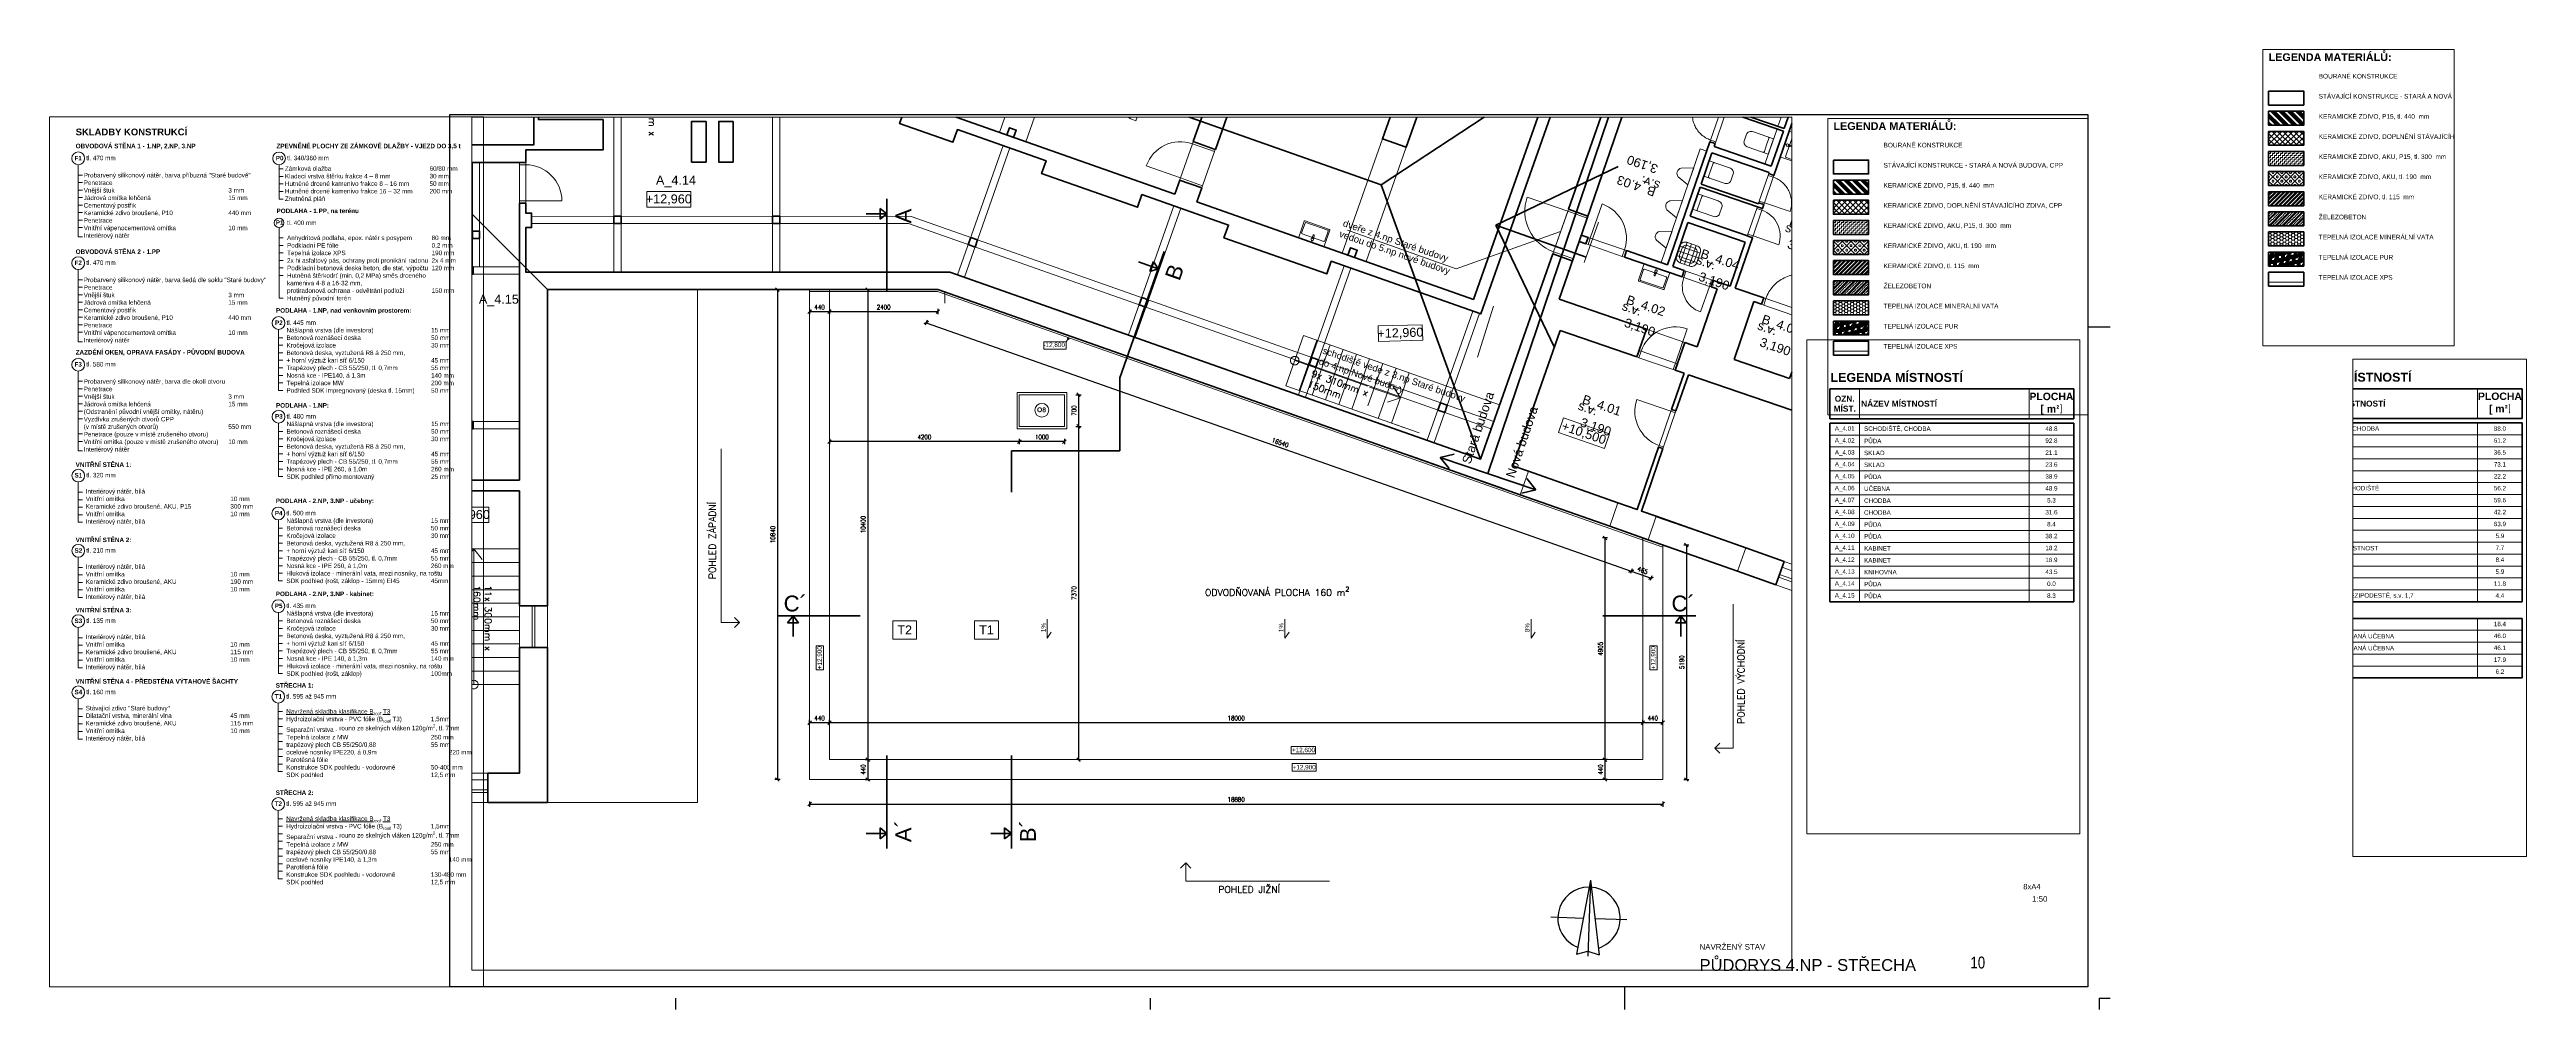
# Paper-space layout '10_4NP' of a CAD drawing. Header units: millimetres. Extents: x 4 to 1100, y -9 to 416.
# The model-space entities are those that its viewports show. They can reach past a viewport. Long polylines and large blocks are cut down to what shows.
import ezdxf

# ---------------------------------------------------------------- set-up
doc = ezdxf.new("R2010")
doc.units = ezdxf.units.MM
doc.header["$LTSCALE"] = 400
doc.header["$PDMODE"] = 3
for name, pattern in [('DASHDOT', [1, 0.5, -0.25, 0, -0.25]), ('DASHED', [0.75, 0.5, -0.25]), ('DIVIDE', [1.25, 0.5, -0.25, 0, -0.25, 0, -0.25]), ('DOT', [0.25, 0, -0.25]), ('Čerchovaná', [1340.555525, 705.555534, -352.777767, 0, -282.222223]), ('ČÁRKOVANÁ', [0.75, 0.5, -0.25])]:
    doc.linetypes.add(name, pattern=pattern)
for name, color, linetype, lineweight in [('_Razitko', 7, 'Continuous', 9), ('RG_dveře', 3, 'Continuous', 9), ('RG_koty', 7, 'Continuous', 9), ('RG_koty_výškové', 7, 'Continuous', 9), ('RG_krov', 32, 'DASHDOT', 9), ('RG_okna', 3, 'Continuous', 9), ('RG_pohled', 200, 'Continuous', 9), ('RG_popis okna', 131, 'Continuous', 9), ('RG_popisy', 11, 'Continuous', 9), ('RG_rozhraní mater', 51, 'Continuous', 9), ('RG_schodiště', 94, 'Continuous', 9), ('RG_skladby konstrukcí', 5, 'Continuous', 9), ('RG_tabulky', 7, 'Continuous', 5), ('RG_tabulky tlustá', 7, 'Continuous', 40), ('RG_tepelka', 2, 'Continuous', 9), ('RG_tečkovaně', 210, 'DOT', 15), ('RG_velmi tlustá', 5, 'Continuous', 70), ('RG_výrobky zámečník', 6, 'Continuous', 9), ('RG_zařízováky', 4, 'Continuous', 9), ('RG_zdivo nové', 1, 'Continuous', 50), ('RG_zdivo stavajici', 30, 'Continuous', 50), ('RG_zdivo stávající', 30, 'Continuous', 50), ('RG_čerch 2', 6, 'DIVIDE', 9), ('RG_čárkovaně', 40, 'DASHED', 9), ('RG_šrafy', 253, 'Continuous', 9)]:
    doc.layers.add(name, color=color, linetype=linetype, lineweight=lineweight)
doc.layers.add('RG_Rámeček', color=5, linetype='Continuous')
doc.styles.add('ARIAL', font='Arial.ttf')
doc.styles.add('Arial 100', font='Arial.ttf', dxfattribs={"height": 100})
doc.styles.add('Arial 200', font='Arial.ttf', dxfattribs={"height": 200})
doc.styles.add('Arial 250', font='Arial Bold.ttf', dxfattribs={"height": 250})
doc.styles.add('Arial 350', font='Arial Bold.ttf', dxfattribs={"height": 350})
doc.styles.add('GENERATED_STYLE_3', font='Arial.ttf')
doc.styles.add('Koty', font='romans.shx', dxfattribs={"width": 0.8})
doc.styles.get("Standard").update_dxf_attribs({"font": 'romans.shx', "height": 100})
doc.linetypes.add('ST_IZOL_TEP2', pattern='A,1e-06,[12,st.shx,S=1,R=0,X=0,Y=0],-3.795,[11,st.shx,S=1,R=0,X=0,Y=15.553],-3.795', length=7.590001)
doc.dimstyles.new('RG_50_vnitřní', dxfattribs={"dimscale": 50, "dimtxt": 2, "dimasz": 1.6, "dimexe": 1.15, "dimexo": 0, "dimgap": 1, "dimtad": 1, "dimdec": 0, "dimrnd": 5, "dimzin": 0, "dimdsep": 46, "dimtxsty": 'Koty', "dimblk1": 'OBLIQUE', "dimblk2": 'OBLIQUE', "dimsah": 1, "dimcen": 0.09, "dimclrd": 256, "dimclre": 256, "dimclrt": 2, "dimazin": 0, "dimtfac": 1, "dimtdec": 0, "dimtmove": 2, "dimatfit": 3, "dimfxl": 1.15, "dimfxlon": 1, "dimtolj": 1, "dimtzin": 0, "dimarcsym": 0})

# ---------------------------------------------------------------- blocks, each defined once
blk = doc.blocks.new('*U216')
for points in [[(-5, 297), (0, 297)], [(0, 297), (5, 297)], [(-630, 0), (-630, -5)], [(-420, 0), (-420, -5)], [(-210, 5), (-210, 0)], [(-210, 0), (-210, -5)], [(0, 0), (0, -5)], [(0, 0), (5, 0)]]:
    blk.add_lwpolyline(points)
at = {"layer": 'RG_Rámeček'}
blk.add_lwpolyline([(-5, 5), (-730, 5), (-730, 391), (-5, 391)], close=True, dxfattribs=at)
at = {"layer": '_Razitko', "style": 'ARIAL'}
blk.add_attdef('FORMAT_RG', (-33.6, 48.1), '', height=2.4, dxfattribs=at)
blk = doc.blocks.new('severka')
for p, q in [((0, 841), (-253, -804)), ((0, 841), (253, -800)), ((0, 841), (0, -841)), ((-847, 0), (-129, 0)), ((129, 0), (835, 0)), ((-253, -804), (0, -728)), ((0, -728), (253, -800))]:
    blk.add_line(p, q)
for start, end in [(91.9392, 250.5597), (289.4403, 90)]:
    blk.add_arc((0, 0), 690, start, end)
blk.add_solid([(0, 841), (0, -728), (253, -800), (0, 841)])
blk = doc.blocks.new('*U115')
blk.add_line((-350, -293), (-350, -1093))
for points in [[(-400, -63), (-350, -63), (-350, -293), (-400, -293)], [(500, -63), (450, -63), (450, -293), (500, -293)]]:
    blk.add_lwpolyline(points)
blk.add_arc((-350, -293), 800, 270, 0)
at = {"layer": 'RG_zdivo stávající'}
for p, q in [((-400, -63), (-400, -293)), ((500, -63), (500, -293))]:
    blk.add_line(p, q, dxfattribs=at)
at = {"layer": 'RG_čerch 2'}
for p, q in [((450, -63), (-350, -63)), ((450, -293), (-350, -293))]:
    blk.add_line(p, q, dxfattribs=at)
blk = doc.blocks.new('umyv_16')
at = {"layer": 'RG_zařízováky', "linetype": 'Continuous', "lineweight": 20}
for p, q in [((303632, -112272), (303632, -112842)), ((304017, -112257), (303647, -112257)), ((303742, -112302), (303742, -112812)), ((303987, -112287), (303757, -112287)), ((304002, -112812), (304002, -112302)), ((304032, -112842), (304032, -112272)), ((303647, -112857), (304017, -112857)), ((303692, -112532), (303734, -112536)), ((303734, -112578), (303692, -112582)), ((303732, -112544), (303717, -112544)), ((303717, -112544), (303717, -112571)), ((303717, -112571), (303732, -112571)), ((303743, -112540), (303796, -112546)), ((303796, -112568), (303743, -112575)), ((303757, -112827), (303987, -112827))]:
    blk.add_line(p, q, dxfattribs=at)
at = {"layer": 'RG_zařízováky', "linetype": 'Continuous', "lineweight": 20, "extrusion": (0, 0, -1)}
for centre, major_axis, start_param, end_param in [((303647, -112272), (10.6, 10.6), 3.926991, 5.497787), ((303757, -112302), (10.6, 10.6), 3.926991, 5.497787), ((303987, -112302), (-10.6, 10.6), 0.785398, 2.356194), ((304017, -112272), (-10.6, 10.6), 0.785398, 2.356194), ((303647, -112842), (-10.6, 10.6), 3.926991, 5.497787), ((303692, -112557), (17.7, 17.7), 2.356194, 5.497787), ((303732, -112557), (-9.62, 9.62), 0.785398, 3.926991), ((303732, -112557), (-14.9, 14.9), 0.875625, 1.35736), ((303732, -112557), (-14.9, 14.9), 3.355029, 3.836764), ((303757, -112812), (-10.6, 10.6), 3.926991, 5.497787), ((303732, -112557), (-14.9, 14.9), 1.35736, 3.355029), ((303795, -112557), (-7.91, 7.91), 0.909996, 3.802393), ((303987, -112812), (10.6, 10.6), 0.785398, 2.356194), ((304017, -112842), (10.6, 10.6), 0.785398, 2.356194)]:
    blk.add_ellipse(centre, major_axis=major_axis, ratio=1, start_param=start_param, end_param=end_param, dxfattribs=at)
blk = doc.blocks.new('*U110')
blk.add_line((450, -152), (450, 648))
for points in [[(-400, -293), (-350, -293), (-350, -152), (-400, -152)], [(500, -293), (450, -293), (450, -152), (500, -152)]]:
    blk.add_lwpolyline(points)
blk.add_arc((450, -152), 800, 90, 180)
at = {"layer": 'RG_zdivo stávající'}
for p, q in [((-400, -293), (-400, -152)), ((500, -293), (500, -152))]:
    blk.add_line(p, q, dxfattribs=at)
at = {"layer": 'RG_čerch 2'}
for p, q in [((-350, -152), (450, -152)), ((-350, -293), (450, -293))]:
    blk.add_line(p, q, dxfattribs=at)
blk = doc.blocks.new('*U106')
blk.add_line((450, -293), (450, -1093))
for points in [[(-400, -93), (-350, -93), (-350, -293), (-400, -293)], [(500, -93), (450, -93), (450, -293), (500, -293)]]:
    blk.add_lwpolyline(points)
blk.add_arc((450, -293), 800, 180, 270)
at = {"layer": 'RG_zdivo stávající'}
for p, q in [((-400, -93), (-400, -293)), ((500, -93), (500, -293))]:
    blk.add_line(p, q, dxfattribs=at)
at = {"layer": 'RG_čerch 2'}
for p, q in [((-350, -93), (450, -93)), ((-350, -293), (450, -293))]:
    blk.add_line(p, q, dxfattribs=at)
blk = doc.blocks.new('*U107')
blk.add_line((450, -293), (450, -1093))
for points in [[(-400, 227), (-350, 227), (-350, -293), (-400, -293)], [(500, 227), (450, 227), (450, -293), (500, -293)]]:
    blk.add_lwpolyline(points)
blk.add_arc((450, -293), 800, 180, 270)
at = {"layer": 'RG_zdivo stávající'}
for p, q in [((-400, 227), (-400, -293)), ((500, 227), (500, -293))]:
    blk.add_line(p, q, dxfattribs=at)
at = {"layer": 'RG_čerch 2'}
for p, q in [((-350, 227), (450, 227)), ((-350, -293), (450, -293))]:
    blk.add_line(p, q, dxfattribs=at)
blk = doc.blocks.new('*U104')
blk.add_line((-500, -293), (-500, -1243))
for points in [[(-550, 161), (-500, 161), (-500, -293), (-550, -293)], [(500, 161), (450, 161), (450, -293), (500, -293)]]:
    blk.add_lwpolyline(points)
blk.add_arc((-500, -293), 950, 270, 0)
at = {"layer": 'RG_zdivo stávající'}
for p, q in [((-550, 161), (-550, -293)), ((500, 161), (500, -293))]:
    blk.add_line(p, q, dxfattribs=at)
at = {"layer": 'RG_čerch 2'}
for p, q in [((450, 161), (-500, 161)), ((450, -293), (-500, -293))]:
    blk.add_line(p, q, dxfattribs=at)
blk = doc.blocks.new('*U63')
blk.add_line((-200, -173), (-200, 627))
for points in [[(-250, -323), (-200, -323), (-200, -173), (-250, -173)], [(650, -323), (600, -323), (600, -173), (650, -173)]]:
    blk.add_lwpolyline(points)
blk.add_arc((-200, -173), 800, 0, 90)
at = {"layer": 'RG_zdivo stávající'}
for p, q in [((-250, -323), (-250, -173)), ((650, -323), (650, -173))]:
    blk.add_line(p, q, dxfattribs=at)
at = {"layer": 'RG_čerch 2'}
for p, q in [((600, -173), (-200, -173)), ((600, -323), (-200, -323))]:
    blk.add_line(p, q, dxfattribs=at)
blk = doc.blocks.new('*U62')
blk.add_line((-200, -173), (-200, 427))
for points in [[(-241, -293), (-200, -293), (-200, -173), (-241, -173)], [(441, -293), (400, -293), (400, -173), (441, -173)]]:
    blk.add_lwpolyline(points)
blk.add_arc((-200, -173), 600, 0, 90)
at = {"layer": 'RG_zdivo stávající'}
for p, q in [((-241, -293), (-241, -173)), ((441, -293), (441, -173))]:
    blk.add_line(p, q, dxfattribs=at)
at = {"layer": 'RG_čerch 2'}
for p, q in [((400, -173), (-200, -173)), ((400, -293), (-200, -293))]:
    blk.add_line(p, q, dxfattribs=at)
blk = doc.blocks.new('*U64')
blk.add_line((-200, -323), (-200, -923))
for points in [[(-241, -173), (-200, -173), (-200, -323), (-241, -323)], [(441, -173), (400, -173), (400, -323), (441, -323)]]:
    blk.add_lwpolyline(points)
blk.add_arc((-200, -323), 600, 270, 0)
at = {"layer": 'RG_zdivo stávající'}
for p, q in [((-241, -173), (-241, -323)), ((441, -173), (441, -323))]:
    blk.add_line(p, q, dxfattribs=at)
at = {"layer": 'RG_čerch 2'}
for p, q in [((400, -173), (-200, -173)), ((400, -323), (-200, -323))]:
    blk.add_line(p, q, dxfattribs=at)
blk = doc.blocks.new('*U61')
blk.add_line((600, -173), (600, 627))
for points in [[(-250, -323), (-200, -323), (-200, -173), (-250, -173)], [(650, -323), (600, -323), (600, -173), (650, -173)]]:
    blk.add_lwpolyline(points)
blk.add_arc((600, -173), 800, 90, 180)
at = {"layer": 'RG_zdivo stávající'}
for p, q in [((-250, -323), (-250, -173)), ((650, -323), (650, -173))]:
    blk.add_line(p, q, dxfattribs=at)
at = {"layer": 'RG_čerch 2'}
for p, q in [((-200, -173), (600, -173)), ((-200, -323), (600, -323))]:
    blk.add_line(p, q, dxfattribs=at)
blk = doc.blocks.new('pis')
at = {"layer": 'RG_zařízováky'}
for p, q in [((142776, -3872), (142776, -3470)), ((142776, -3470), (143038, -3567)), ((142776, -3872), (143038, -3776))]:
    blk.add_line(p, q, dxfattribs=at)
blk.add_arc((142973, -3671), 122, 301.5901, 58.4099, dxfattribs=at)
blk = doc.blocks.new('vylevka')
at = {"layer": 'RG_zařízováky'}
for p, q in [((142143, -3268), (142143, -3745)), ((142253, -3268), (142253, -3745)), ((142357, -3268), (142357, -3745))]:
    blk.add_line(p, q, dxfattribs=at)
for points in [[(142360, -3268), (142128, -3268, 0.414214), (142006, -3391), (142006, -3622, 0.414214), (142128, -3745), (142360, -3745, 0.414214), (142483, -3622), (142483, -3391, 0.414214)], [(142330, -3330), (142160, -3330, 0.414214), (142070, -3420), (142070, -3590, 0.414214), (142160, -3680), (142330, -3680, 0.414214), (142420, -3590), (142420, -3420, 0.414214)]]:
    blk.add_lwpolyline(points, format="xyb", close=True, dxfattribs=at)
for points in [[(142006, -3393), (142483, -3393)], [(142006, -3500), (142483, -3500)], [(142006, -3616), (142483, -3616)]]:
    blk.add_lwpolyline(points, dxfattribs=at)
blk = doc.blocks.new('wc_1')
at = {"layer": 'RG_zařízováky', "linetype": 'Continuous', "lineweight": 20}
for p, q in [((307541, -110025), (307543, -110005)), ((307541, -110185), (307541, -110025)), ((307543, -110005), (307551, -109986)), ((307551, -109986), (307562, -109969)), ((307562, -109969), (307578, -109954)), ((307578, -109954), (307597, -109941)), ((307597, -109941), (307619, -109932)), ((307619, -109932), (307642, -109926)), ((307642, -109926), (307667, -109925)), ((307667, -109925), (308141, -109925)), ((308040, -109950), (308040, -110105)), ((308040, -110105), (308040, -110260)), ((308141, -109925), (308141, -110285)), ((307543, -110204), (307541, -110185)), ((307551, -110223), (307543, -110204)), ((307562, -110240), (307551, -110223)), ((307578, -110255), (307562, -110240)), ((307597, -110268), (307578, -110255)), ((307619, -110277), (307597, -110268)), ((307642, -110283), (307619, -110277)), ((307667, -110285), (307642, -110283)), ((308141, -110285), (307667, -110285))]:
    blk.add_line(p, q, dxfattribs=at)
at = {"layer": 'RG_zařízováky', "linetype": 'Continuous', "lineweight": 20, "extrusion": (0, 0, -1)}
for centre, major_axis, start_param, end_param in [((308009, -109950), (-31.5, 0), 1.570796, 3.141593), ((308009, -110260), (31.5, 0), 0, 1.570796)]:
    blk.add_ellipse(centre, major_axis=major_axis, ratio=0.794118, start_param=start_param, end_param=end_param, dxfattribs=at)
blk = doc.blocks.new('*U93')
blk.add_line((500, -323), (500, -1123))
for points in [[(-341, -173), (-300, -173), (-300, -323), (-341, -323)], [(541, -173), (500, -173), (500, -323), (541, -323)]]:
    blk.add_lwpolyline(points)
blk.add_arc((500, -323), 800, 180, 270)
at = {"layer": 'RG_zdivo stávající'}
for p, q in [((-341, -173), (-341, -323)), ((541, -173), (541, -323))]:
    blk.add_line(p, q, dxfattribs=at)
at = {"layer": 'RG_čerch 2'}
for p, q in [((-300, -173), (500, -173)), ((-300, -323), (500, -323))]:
    blk.add_line(p, q, dxfattribs=at)
blk = doc.blocks.new('*U94')
blk.add_line((700, -273), (700, -1073))
for points in [[(-141, -173), (-100, -173), (-100, -273), (-141, -273)], [(741, -173), (700, -173), (700, -273), (741, -273)]]:
    blk.add_lwpolyline(points)
blk.add_arc((700, -273), 800, 180, 270)
at = {"layer": 'RG_zdivo stávající'}
for p, q in [((-141, -173), (-141, -273)), ((741, -173), (741, -273))]:
    blk.add_line(p, q, dxfattribs=at)
at = {"layer": 'RG_čerch 2'}
for p, q in [((-100, -173), (700, -173)), ((-100, -273), (700, -273))]:
    blk.add_line(p, q, dxfattribs=at)
blk = doc.blocks.new('rozdelovnik')
at = {"layer": 'RG_popisy', "linetype": 'ČÁRKOVANÁ', "lineweight": 35}
blk.add_line((348350, -333539), (352777, -320455), dxfattribs=at)
for points in [[(352027, -320021), (351715, -320096)], [(352027, -320021), (351715, -320096)], [(351715, -320096), (353839, -320815)], [(351917, -320345), (351715, -320096)], [(351715, -320096), (353839, -320815)], [(351917, -320345), (351715, -320096)], [(353637, -320566), (353839, -320815)], [(353637, -320566), (353839, -320815)], [(353527, -320889), (353839, -320815)], [(353527, -320889), (353839, -320815)], [(347600, -333105), (347289, -333180)], [(347600, -333105), (347289, -333180)], [(347289, -333180), (349412, -333899)], [(347491, -333429), (347289, -333180)], [(347289, -333180), (349412, -333899)], [(347491, -333429), (347289, -333180)], [(349210, -333650), (349412, -333899)], [(349210, -333650), (349412, -333899)], [(349101, -333973), (349412, -333899)], [(349101, -333973), (349412, -333899)]]:
    blk.add_lwpolyline(points, dxfattribs=at)
at = {"layer": 'RG_popisy', "char_height": 200, "attachment_point": 1, "rotation": 71.3085, "style": 'Arial 250'}
for s, insert in [('\\pi-250;{\\fArial|b0|i0|c238|p34;Stará budova}', (351572, -322041)), ('\\pi-250;{\\fArial|b0|i0|c238|p34;Nová budova}', (352544, -322349)), ('\\pi-250;{\\fArial|b0|i0|c238|p34;Stará budova}', (347850, -333042)), ('\\pi-250;{\\fArial|b0|i0|c238|p34;Nová budova}', (348822, -333351))]:
    blk.add_mtext(s, dxfattribs=dict(at, insert=insert))
blk = doc.blocks.new('_Oblique')
at = {"color": 0, "linetype": 'ByBlock', "lineweight": -2}
blk.add_line((-0.5, -0.5), (0.5, 0.5), dxfattribs=at)
blk = doc.blocks.new('*D517')
at = {"layer": 'Defpoints', "color": 0, "transparency": 16777216}
for p in [(333858, -640589), (352738, -640589), (352738, -641133)]:
    blk.add_point(p, dxfattribs=at)
at = {"layer": 'RG_koty', "lineweight": -2, "transparency": 16777216}
for p, q in [((333858, -641076), (333858, -641191)), ((333858, -641133), (352738, -641133)), ((352738, -641076), (352738, -641191))]:
    blk.add_line(p, q, dxfattribs=at)
at = {"layer": 'RG_koty', "lineweight": -2, "transparency": 16777216, "xscale": 80, "yscale": 80, "zscale": 80, "rotation": 180}
blk.add_blockref('_Oblique', (333858, -641133), dxfattribs=at)
at = {"layer": 'RG_koty', "lineweight": -2, "transparency": 16777216, "xscale": 80, "yscale": 80, "zscale": 80}
blk.add_blockref('_Oblique', (352738, -641133), dxfattribs=at)
at = {"layer": 'RG_koty', "color": 2, "transparency": 16777216, "insert": (343298, -641033), "char_height": 100, "attachment_point": 5, "style": 'Koty'}
blk.add_mtext('\\A1;18880', dxfattribs=at)
blk = doc.blocks.new('*D518')
at = {"layer": 'Defpoints', "color": 0, "transparency": 16777216}
for p in [(334298, -639330), (333858, -640589), (334298, -640589)]:
    blk.add_point(p, dxfattribs=at)
at = {"layer": 'RG_koty', "lineweight": -2, "transparency": 16777216}
for p, q in [((333858, -639387), (333858, -639272)), ((333858, -639330), (334298, -639330)), ((334298, -639387), (334298, -639272))]:
    blk.add_line(p, q, dxfattribs=at)
at = {"layer": 'RG_koty', "lineweight": -2, "transparency": 16777216, "xscale": 80, "yscale": 80, "zscale": 80, "rotation": 180}
blk.add_blockref('_Oblique', (333858, -639330), dxfattribs=at)
at = {"layer": 'RG_koty', "lineweight": -2, "transparency": 16777216, "xscale": 80, "yscale": 80, "zscale": 80}
blk.add_blockref('_Oblique', (334298, -639330), dxfattribs=at)
at = {"layer": 'RG_koty', "color": 2, "transparency": 16777216, "insert": (334078, -639230), "char_height": 100, "attachment_point": 5, "style": 'Koty'}
blk.add_mtext('\\A1;440', dxfattribs=at)
blk = doc.blocks.new('*D519')
at = {"layer": 'Defpoints', "color": 0, "transparency": 16777216}
for p in [(352298, -639330), (352298, -640149), (334298, -640589)]:
    blk.add_point(p, dxfattribs=at)
at = {"layer": 'RG_koty', "lineweight": -2, "transparency": 16777216}
for p, q in [((334298, -639387), (334298, -639272)), ((334298, -639330), (352298, -639330)), ((352298, -639387), (352298, -639272))]:
    blk.add_line(p, q, dxfattribs=at)
at = {"layer": 'RG_koty', "lineweight": -2, "transparency": 16777216, "xscale": 80, "yscale": 80, "zscale": 80, "rotation": 180}
blk.add_blockref('_Oblique', (334298, -639330), dxfattribs=at)
at = {"layer": 'RG_koty', "lineweight": -2, "transparency": 16777216, "xscale": 80, "yscale": 80, "zscale": 80}
blk.add_blockref('_Oblique', (352298, -639330), dxfattribs=at)
at = {"layer": 'RG_koty', "color": 2, "transparency": 16777216, "insert": (343298, -639230), "char_height": 100, "attachment_point": 5, "style": 'Koty'}
blk.add_mtext('\\A1;18000', dxfattribs=at)
blk = doc.blocks.new('*D520')
at = {"layer": 'Defpoints', "color": 0, "transparency": 16777216}
for p in [(352738, -639330), (352298, -640149), (352738, -640589)]:
    blk.add_point(p, dxfattribs=at)
at = {"layer": 'RG_koty', "lineweight": -2, "transparency": 16777216}
for p, q in [((352298, -639387), (352298, -639272)), ((352298, -639330), (352738, -639330)), ((352738, -639387), (352738, -639272))]:
    blk.add_line(p, q, dxfattribs=at)
at = {"layer": 'RG_koty', "lineweight": -2, "transparency": 16777216, "xscale": 80, "yscale": 80, "zscale": 80, "rotation": 180}
blk.add_blockref('_Oblique', (352298, -639330), dxfattribs=at)
at = {"layer": 'RG_koty', "lineweight": -2, "transparency": 16777216, "xscale": 80, "yscale": 80, "zscale": 80}
blk.add_blockref('_Oblique', (352738, -639330), dxfattribs=at)
at = {"layer": 'RG_koty', "color": 2, "transparency": 16777216, "insert": (352518, -639230), "char_height": 100, "attachment_point": 5, "style": 'Koty'}
blk.add_mtext('\\A1;440', dxfattribs=at)
blk = doc.blocks.new('*D521')
at = {"layer": 'Defpoints', "color": 0, "transparency": 16777216}
for p in [(333858, -629749), (333146, -640589), (333858, -640589)]:
    blk.add_point(p, dxfattribs=at)
at = {"layer": 'RG_koty', "lineweight": -2, "transparency": 16777216}
for p, q in [((333204, -629749), (333089, -629749)), ((333146, -629749), (333146, -640589)), ((333204, -640589), (333089, -640589))]:
    blk.add_line(p, q, dxfattribs=at)
at = {"layer": 'RG_koty', "lineweight": -2, "transparency": 16777216, "xscale": 80, "yscale": 80, "zscale": 80}
for p, rotation in [((333146, -629749), 90), ((333146, -640589), 270)]:
    blk.add_blockref('_Oblique', p, dxfattribs=dict(at, rotation=rotation))
at = {"layer": 'RG_koty', "color": 2, "transparency": 16777216, "insert": (333046, -635169), "char_height": 100, "attachment_point": 5, "rotation": 90, "style": 'Koty'}
blk.add_mtext('\\A1;10840', dxfattribs=at)
blk = doc.blocks.new('*D522')
at = {"layer": 'Defpoints', "color": 0, "transparency": 16777216}
for p in [(334298, -629749), (334298, -640149), (335144, -640149)]:
    blk.add_point(p, dxfattribs=at)
at = {"layer": 'RG_koty', "lineweight": -2, "transparency": 16777216}
for p, q in [((335087, -629749), (335202, -629749)), ((335144, -629749), (335144, -640149)), ((335087, -640149), (335202, -640149))]:
    blk.add_line(p, q, dxfattribs=at)
at = {"layer": 'RG_koty', "lineweight": -2, "transparency": 16777216, "xscale": 80, "yscale": 80, "zscale": 80}
for p, rotation in [((335144, -629749), 90), ((335144, -640149), 270)]:
    blk.add_blockref('_Oblique', p, dxfattribs=dict(at, rotation=rotation))
at = {"layer": 'RG_koty', "color": 2, "transparency": 16777216, "insert": (335044, -634949), "char_height": 100, "attachment_point": 5, "rotation": 90, "style": 'Koty'}
blk.add_mtext('\\A1;10400', dxfattribs=at)
blk = doc.blocks.new('*D523')
at = {"layer": 'Defpoints', "color": 0, "transparency": 16777216}
for p in [(334298, -640149), (333858, -640589), (335144, -640589)]:
    blk.add_point(p, dxfattribs=at)
at = {"layer": 'RG_koty', "lineweight": -2, "transparency": 16777216}
for p, q in [((335087, -640149), (335202, -640149)), ((335144, -640149), (335144, -640589)), ((335087, -640589), (335202, -640589))]:
    blk.add_line(p, q, dxfattribs=at)
at = {"layer": 'RG_koty', "lineweight": -2, "transparency": 16777216, "xscale": 80, "yscale": 80, "zscale": 80}
for p, rotation in [((335144, -640149), 90), ((335144, -640589), 270)]:
    blk.add_blockref('_Oblique', p, dxfattribs=dict(at, rotation=rotation))
at = {"layer": 'RG_koty', "color": 2, "transparency": 16777216, "insert": (335044, -640369), "char_height": 100, "attachment_point": 5, "rotation": 90, "style": 'Koty'}
blk.add_mtext('\\A1;440', dxfattribs=at)
blk = doc.blocks.new('*D524')
at = {"layer": 'Defpoints', "color": 0, "transparency": 16777216}
for p in [(352738, -635400), (352738, -640589), (353261, -640589)]:
    blk.add_point(p, dxfattribs=at)
at = {"layer": 'RG_koty', "lineweight": -2, "transparency": 16777216}
for p, q in [((353203, -635400), (353318, -635400)), ((353261, -635400), (353261, -640589)), ((353203, -640589), (353318, -640589))]:
    blk.add_line(p, q, dxfattribs=at)
at = {"layer": 'RG_koty', "lineweight": -2, "transparency": 16777216, "xscale": 80, "yscale": 80, "zscale": 80}
for p, rotation in [((353261, -635400), 90), ((353261, -640589), 270)]:
    blk.add_blockref('_Oblique', p, dxfattribs=dict(at, rotation=rotation))
at = {"layer": 'RG_koty', "color": 2, "transparency": 16777216, "insert": (353161, -637994), "char_height": 100, "attachment_point": 5, "rotation": 90, "style": 'Koty'}
blk.add_mtext('\\A1;5190', dxfattribs=at)
blk = doc.blocks.new('*D525')
at = {"layer": 'Defpoints', "color": 0, "transparency": 16777216}
for p in [(352298, -635245), (351460, -640149), (352298, -640149)]:
    blk.add_point(p, dxfattribs=at)
at = {"layer": 'RG_koty', "lineweight": -2, "transparency": 16777216}
for p, q in [((351517, -635245), (351402, -635245)), ((351460, -635245), (351460, -640149)), ((351517, -640149), (351402, -640149))]:
    blk.add_line(p, q, dxfattribs=at)
at = {"layer": 'RG_koty', "lineweight": -2, "transparency": 16777216, "xscale": 80, "yscale": 80, "zscale": 80}
for p, rotation in [((351460, -635245), 90), ((351460, -640149), 270)]:
    blk.add_blockref('_Oblique', p, dxfattribs=dict(at, rotation=rotation))
at = {"layer": 'RG_koty', "color": 2, "transparency": 16777216, "insert": (351360, -637697), "char_height": 100, "attachment_point": 5, "rotation": 90, "style": 'Koty'}
blk.add_mtext('\\A1;4905', dxfattribs=at)
blk = doc.blocks.new('*D526')
at = {"layer": 'Defpoints', "color": 0, "transparency": 16777216}
for p in [(352298, -640149), (351460, -640589), (352738, -640589)]:
    blk.add_point(p, dxfattribs=at)
at = {"layer": 'RG_koty', "lineweight": -2, "transparency": 16777216}
for p, q in [((351517, -640149), (351402, -640149)), ((351460, -640149), (351460, -640589)), ((351517, -640589), (351402, -640589))]:
    blk.add_line(p, q, dxfattribs=at)
at = {"layer": 'RG_koty', "lineweight": -2, "transparency": 16777216, "xscale": 80, "yscale": 80, "zscale": 80}
for p, rotation in [((351460, -640149), 90), ((351460, -640589), 270)]:
    blk.add_blockref('_Oblique', p, dxfattribs=dict(at, rotation=rotation))
at = {"layer": 'RG_koty', "color": 2, "transparency": 16777216, "insert": (351360, -640369), "char_height": 100, "attachment_point": 5, "rotation": 90, "style": 'Koty'}
blk.add_mtext('\\A1;440', dxfattribs=at)
blk = doc.blocks.new('*D527')
at = {"layer": 'Defpoints', "color": 0, "transparency": 16777216}
for p in [(333858, -629749), (334298, -629749), (334298, -630237)]:
    blk.add_point(p, dxfattribs=at)
at = {"layer": 'RG_koty', "lineweight": -2, "transparency": 16777216}
for p, q in [((333858, -630179), (333858, -630294)), ((333858, -630237), (334298, -630237)), ((334298, -630179), (334298, -630294))]:
    blk.add_line(p, q, dxfattribs=at)
at = {"layer": 'RG_koty', "lineweight": -2, "transparency": 16777216, "xscale": 80, "yscale": 80, "zscale": 80, "rotation": 180}
blk.add_blockref('_Oblique', (333858, -630237), dxfattribs=at)
at = {"layer": 'RG_koty', "lineweight": -2, "transparency": 16777216, "xscale": 80, "yscale": 80, "zscale": 80}
blk.add_blockref('_Oblique', (334298, -630237), dxfattribs=at)
at = {"layer": 'RG_koty', "color": 2, "transparency": 16777216, "insert": (334078, -630137), "char_height": 100, "attachment_point": 5, "style": 'Koty'}
blk.add_mtext('\\A1;440', dxfattribs=at)
blk = doc.blocks.new('*D528')
at = {"layer": 'Defpoints', "color": 0, "transparency": 16777216}
for p in [(334298, -629749), (336696, -629749), (336696, -630237)]:
    blk.add_point(p, dxfattribs=at)
at = {"layer": 'RG_koty', "lineweight": -2, "transparency": 16777216}
for p, q in [((334298, -630179), (334298, -630294)), ((334298, -630237), (336696, -630237)), ((336696, -630179), (336696, -630294))]:
    blk.add_line(p, q, dxfattribs=at)
at = {"layer": 'RG_koty', "lineweight": -2, "transparency": 16777216, "xscale": 80, "yscale": 80, "zscale": 80, "rotation": 180}
blk.add_blockref('_Oblique', (334298, -630237), dxfattribs=at)
at = {"layer": 'RG_koty', "lineweight": -2, "transparency": 16777216, "xscale": 80, "yscale": 80, "zscale": 80}
blk.add_blockref('_Oblique', (336696, -630237), dxfattribs=at)
at = {"layer": 'RG_koty', "color": 2, "transparency": 16777216, "insert": (335497, -630137), "char_height": 100, "attachment_point": 5, "style": 'Koty'}
blk.add_mtext('\\A1;2400', dxfattribs=at)
blk = doc.blocks.new('*D529')
at = {"layer": 'Defpoints', "color": 0, "transparency": 16777216}
for p in [(336696, -629749), (352298, -635245), (352040, -635979)]:
    blk.add_point(p, dxfattribs=at)
at = {"layer": 'RG_koty', "lineweight": -2, "transparency": 16777216}
for p, q in [((336457, -630430), (336419, -630538)), ((336438, -630484), (352040, -635979)), ((352059, -635925), (352021, -636033))]:
    blk.add_line(p, q, dxfattribs=at)
at = {"layer": 'RG_koty', "lineweight": -2, "transparency": 16777216, "xscale": 80, "yscale": 80, "zscale": 80}
for p, rotation in [((336438, -630484), 160.5967724009659), ((352040, -635979), 340.5967724009659)]:
    blk.add_blockref('_Oblique', p, dxfattribs=dict(at, rotation=rotation))
at = {"layer": 'RG_koty', "color": 2, "transparency": 16777216, "insert": (344272, -633137), "char_height": 100, "attachment_point": 5, "rotation": 340.5968, "style": 'Koty'}
blk.add_mtext('\\A1;16540', dxfattribs=at)
blk = doc.blocks.new('*D530')
at = {"layer": 'Defpoints', "color": 0, "transparency": 16777216}
for p in [(352298, -635245), (352738, -635400), (352480, -636134)]:
    blk.add_point(p, dxfattribs=at)
at = {"layer": 'RG_koty', "lineweight": -2, "transparency": 16777216}
for p, q in [((352059, -635925), (352021, -636033)), ((352040, -635979), (352480, -636134)), ((352499, -636080), (352461, -636188))]:
    blk.add_line(p, q, dxfattribs=at)
at = {"layer": 'RG_koty', "lineweight": -2, "transparency": 16777216, "xscale": 80, "yscale": 80, "zscale": 80}
for p, rotation in [((352040, -635979), 160.5967724009659), ((352480, -636134), 340.5967724009659)]:
    blk.add_blockref('_Oblique', p, dxfattribs=dict(at, rotation=rotation))
at = {"layer": 'RG_koty', "color": 2, "transparency": 16777216, "insert": (352293, -635962), "char_height": 100, "attachment_point": 5, "rotation": 340.5968, "style": 'Koty'}
blk.add_mtext('\\A1;465', dxfattribs=at)
blk = doc.blocks.new('*D542')
at = {"layer": 'Defpoints', "color": 0, "transparency": 16777216}
for p in [(338498, -632427), (339498, -632427), (338498, -633112)]:
    blk.add_point(p, dxfattribs=at)
at = {"layer": 'RG_koty', "lineweight": -2, "transparency": 16777216}
for p, q in [((338498, -633055), (338498, -633170)), ((339498, -633055), (339498, -633170)), ((339498, -633112), (338498, -633112))]:
    blk.add_line(p, q, dxfattribs=at)
at = {"layer": 'RG_koty', "lineweight": -2, "transparency": 16777216, "xscale": 80, "yscale": 80, "zscale": 80, "rotation": 180}
blk.add_blockref('_Oblique', (338498, -633112), dxfattribs=at)
at = {"layer": 'RG_koty', "lineweight": -2, "transparency": 16777216, "xscale": 80, "yscale": 80, "zscale": 80}
blk.add_blockref('_Oblique', (339498, -633112), dxfattribs=at)
at = {"layer": 'RG_koty', "color": 2, "transparency": 16777216, "insert": (338998, -633012), "char_height": 100, "attachment_point": 5, "style": 'Koty'}
blk.add_mtext('\\A1;1000', dxfattribs=at)
blk = doc.blocks.new('*D543')
at = {"layer": 'Defpoints', "color": 0, "transparency": 16777216}
for p in [(334298, -632481), (338498, -632427), (334298, -633112)]:
    blk.add_point(p, dxfattribs=at)
at = {"layer": 'RG_koty', "lineweight": -2, "transparency": 16777216}
for p, q in [((334298, -633055), (334298, -633170)), ((338498, -633055), (338498, -633170)), ((338498, -633112), (334298, -633112))]:
    blk.add_line(p, q, dxfattribs=at)
at = {"layer": 'RG_koty', "lineweight": -2, "transparency": 16777216, "xscale": 80, "yscale": 80, "zscale": 80, "rotation": 180}
blk.add_blockref('_Oblique', (334298, -633112), dxfattribs=at)
at = {"layer": 'RG_koty', "lineweight": -2, "transparency": 16777216, "xscale": 80, "yscale": 80, "zscale": 80}
blk.add_blockref('_Oblique', (338498, -633112), dxfattribs=at)
at = {"layer": 'RG_koty', "color": 2, "transparency": 16777216, "insert": (336398, -633012), "char_height": 100, "attachment_point": 5, "style": 'Koty'}
blk.add_mtext('\\A1;4200', dxfattribs=at)
blk = doc.blocks.new('*D544')
at = {"layer": 'Defpoints', "color": 0, "transparency": 16777216}
for p in [(338998, -632077), (338998, -632777), (339809, -632777)]:
    blk.add_point(p, dxfattribs=at)
at = {"layer": 'RG_koty', "lineweight": -2, "transparency": 16777216}
for p, q in [((339751, -632077), (339866, -632077)), ((339809, -632077), (339809, -632777)), ((339751, -632777), (339866, -632777))]:
    blk.add_line(p, q, dxfattribs=at)
at = {"layer": 'RG_koty', "lineweight": -2, "transparency": 16777216, "xscale": 80, "yscale": 80, "zscale": 80}
for p, rotation in [((339809, -632077), 90), ((339809, -632777), 270)]:
    blk.add_blockref('_Oblique', p, dxfattribs=dict(at, rotation=rotation))
at = {"layer": 'RG_koty', "color": 2, "transparency": 16777216, "insert": (339709, -632427), "char_height": 100, "attachment_point": 5, "rotation": 90, "style": 'Koty'}
blk.add_mtext('\\A1;700', dxfattribs=at)
blk = doc.blocks.new('*D545')
at = {"layer": 'Defpoints', "color": 0, "transparency": 16777216}
for p in [(338998, -632777), (339809, -640149), (339809, -640149)]:
    blk.add_point(p, dxfattribs=at)
at = {"layer": 'RG_koty', "lineweight": -2, "transparency": 16777216}
for p, q in [((339751, -632777), (339866, -632777)), ((339809, -632777), (339809, -640149)), ((339809, -640149), (339866, -640149))]:
    blk.add_line(p, q, dxfattribs=at)
at = {"layer": 'RG_koty', "lineweight": -2, "transparency": 16777216, "xscale": 80, "yscale": 80, "zscale": 80}
for p, rotation in [((339809, -632777), 90), ((339809, -640149), 270)]:
    blk.add_blockref('_Oblique', p, dxfattribs=dict(at, rotation=rotation))
at = {"layer": 'RG_koty', "color": 2, "transparency": 16777216, "insert": (339709, -636463), "char_height": 100, "attachment_point": 5, "rotation": 90, "style": 'Koty'}
blk.add_mtext('\\A1;7370', dxfattribs=at)

msp = doc.modelspace()

# ---------------------------------------------------------------- hatches: boundary and pattern name
at = {"layer": 'RG_šrafy'}
h = msp.add_hatch(dxfattribs=at)
h.set_pattern_fill('ANSI34,_O', color=256, scale=10, angle=90)
h.set_pattern_definition([(135, (-61423.8, -266426.58), (-134.70384, -134.70384), []), (135, (-61423.8, -266381.68), (-134.70384, -134.70384), []), (135, (-61423.8, -266336.77), (-134.70384, -134.70384), []), (135, (-61423.8, -266291.87), (-134.70384, -134.70384), [])])
h.paths.add_polyline_path([(295755.1, -334536.3), (294618.6, -334536.3), (294618.6, -334987), (295755.1, -334987)])
h = msp.add_hatch(dxfattribs=at)
h.set_pattern_fill('ANSI37', color=256, scale=40)
h.set_pattern_definition([(45, (-47078.97, 164675.29), (-89.80256, 89.80256), []), (135, (-47078.97, 164675.29), (-89.80256, -89.80256), [])])
h.paths.add_polyline_path([(295755.1, -335186.3), (294618.6, -335186.3), (294618.6, -335637), (295755.1, -335637)])
at = {"layer": 'RG_šrafy', "ltscale": 0.0007}
h = msp.add_hatch(dxfattribs=at)
h.set_pattern_fill('ZIGZAG', color=256, scale=20)
h.set_pattern_definition([(0, (-61423.795, -263826.577), (63.5, 63.5), [63.5, -63.5]), (90, (-61360.295, -263826.577), (-63.5, 63.5), [63.5, -63.5])])
h.paths.add_polyline_path([(295755.1, -335836.3), (294618.6, -335836.3), (294618.6, -336287), (295755.1, -336287)])
h = msp.add_hatch(dxfattribs=at)
h.set_pattern_fill('PLASTY_LEHCENE', color=256, scale=50)
h.set_pattern_definition([(45, (-47008.26, 167275.3), (-141.421356, 141.421356), []), (0, (-46782.92, 167341.53), (141.421356, 141.421356), [25, -257.84271]), (45, (-46757.92, 167341.53), (-141.421356, 141.421356), [25, -175]), (90, (-46740.24, 167359.21), (-141.421356, 141.421356), [25, -257.84271]), (135, (-46740.24, 167384.21), (-141.421356, -141.421356), [25, -175]), (0, (-46782.92, 167401.89), (141.421356, 141.421356), [25, -257.84271]), (45, (-46800.6, 167384.21), (-141.421356, 141.421356), [25, -175]), (90, (-46800.6, 167359.21), (-141.421356, 141.421356), [25, -257.84271]), (135, (-46782.92, 167341.53), (-141.421356, -141.421356), [25, -175]), (135, (-46815.42, 167275.3), (-141.421356, -141.421356), [])])
h.paths.add_polyline_path([(295755.1, -336486.3), (294618.6, -336486.3), (294618.6, -336937), (295755.1, -336937)])
at = {"layer": 'RG_šrafy'}
h = msp.add_hatch(dxfattribs=at)
h.set_pattern_fill('ANSI32', color=256, scale=10)
h.set_pattern_definition([(45, (-38756.65, -87871.15), (-67.35192, 67.35192), []), (45, (-38711.75, -87871.15), (-67.35192, 67.35192), [])])
h.paths.add_polyline_path([(295755.1, -337136.3), (294618.6, -337136.3), (294618.6, -337587), (295755.1, -337587)])
at = {"layer": 'RG_šrafy', "ltscale": 0.0007}
h = msp.add_hatch(dxfattribs=at)
h.set_pattern_fill('ZELEZOBETON', color=256, scale=30)
h.set_pattern_definition([(45, (-61423.8, -265776.58), (-106.06602, 106.06602), []), (45, (-61381.37, -265776.58), (-106.06602, 106.06602), []), (45, (-61296.52, -265776.58), (-63.63961, 148.492424), [60, -30, 0, -30])])
h.paths.add_polyline_path([(295755.1, -337786.3), (294618.6, -337786.3), (294618.6, -338237), (295755.1, -338237)])
at = {"layer": 'RG_šrafy', "ltscale": 0.1}
h = msp.add_hatch(dxfattribs=at)
h.set_pattern_fill('HONEY', color=256, scale=20)
h.set_pattern_definition([(0, (-61423.795, -265126.577), (95.25, 54.9926), [63.5, -127]), (120, (-61423.795, -265126.577), (-95.249989, 54.99262), [63.5, -127]), (60, (-61423.795, -265126.577), (1.1e-05, 109.98522), [-127, 63.5])])
h.paths.add_polyline_path([(295755.1, -338436.3), (294618.6, -338436.3), (294618.6, -338887), (295755.1, -338887)])
h = msp.add_hatch(dxfattribs=at)
h.set_pattern_fill('HOUND', color=256, scale=20)
h.set_pattern_definition([(0, (-61423.795, -265126.577), (127, 31.75), [508, -254]), (90, (-61423.795, -265126.577), (-31.75, -127), [508, -254])])
h.paths.add_polyline_path([(295755.1, -339086.3), (294618.6, -339086.3), (294618.6, -339537), (295755.1, -339537)])
at = {"layer": 'RG_šrafy'}
h = msp.add_hatch(color=256, dxfattribs=at)
h.dxf.hatch_style = 1
edge = h.paths.add_edge_path()
edge.add_arc((339585.1, -630834.3), 17.6, 0, 360)

# ---------------------------------------------------------------- linework, layer by layer
at = {"layer": 'RG_koty'}
for points in [[(330255.5, -627922.9), (331230.9, -627922.9), (331230.9, -627580.1), (330255.5, -627580.1)], [(346450.5, -630897.2), (347425.6, -630870), (347416, -630527.3), (346441, -630554.4)], [(350427.6, -632914.7), (351446.3, -633265.5), (351558, -632941.3), (350539.2, -632590.5)], [(325786.3, -634905.4), (326761.7, -634905.4), (326761.7, -634562.5), (325786.3, -634562.5)]]:
    msp.add_lwpolyline(points, close=True, dxfattribs=at)
at = {"layer": 'RG_koty_výškové'}
for points in [[(339039, -630906.5), (339538.5, -630906.5), (339538.5, -631069.9), (339039, -631069.9)], [(334002.7, -638162.7), (334002.7, -637630.2), (334166.1, -637630.2), (334166.1, -638162.7)], [(352449.1, -638162.7), (352449.1, -637630.2), (352612.5, -637630.2), (352612.5, -638162.7)], [(344518.6, -639857.6), (345051.1, -639857.6), (345051.1, -640021), (344518.6, -640021)], [(344534.5, -640238.5), (345066.9, -640238.5), (345066.9, -640401.9), (344534.5, -640401.9)]]:
    msp.add_lwpolyline(points, close=True, dxfattribs=at)
for points in [[(339538.5, -630906.5), (339575.6, -630849)], [(339116.3, -637043.6), (339116.3, -637463.2), (339206.8, -637331.7)], [(344377.8, -637043.6), (344377.8, -637463.2), (344468.3, -637331.7)], [(349825.5, -637043.6), (349825.5, -637463.2), (349916, -637331.7)]]:
    msp.add_lwpolyline(points, dxfattribs=at)
msp.add_circle((339585.1, -630834.3), 17.6, dxfattribs=at)
at = {"layer": 'RG_krov'}
for points in [[(329526, -625159.2), (329526, -629369.2)], [(329686, -625159.2), (329686, -629369.2)], [(333036, -625159.2), (333036, -629369.2)], [(333196, -625159.2), (333196, -629369.2)], [(338139.7, -626564.2), (337133, -629422.1)], [(338290.6, -626617.3), (337284, -629475.2)], [(341921.9, -627896.5), (340915.3, -630754.3)], [(342072.9, -627949.6), (341066.2, -630807.5)], [(345685.3, -629222.1), (344678.6, -632080)], [(345836.2, -629275.2), (344829.5, -632133.1)], [(348533.7, -630225.4), (347527.1, -633083.3)], [(347678, -633136.5), (348684.7, -630278.6)]]:
    msp.add_lwpolyline(points, dxfattribs=at)
at = {"layer": 'RG_krov', "ltscale": 0.005}
for points in [[(326395.1, -629249.2), (326395.1, -626939.2)], [(326555.1, -629249.2), (326555.1, -626939.2)], [(327435.1, -629249.2), (326255.1, -629249.2)], [(327435.1, -629409.2), (326255.1, -629409.2)], [(327435.1, -632669.2), (326255.1, -632669.2)], [(326255.1, -632829.2), (327435.1, -632829.2)]]:
    msp.add_lwpolyline(points, dxfattribs=at)
at = {"layer": 'RG_okna'}
for points in [[(348993.2, -630119.6), (348640.2, -631245.5)], [(355242.3, -636281.5), (357223.1, -636979.1)], [(355302.7, -636110), (357283.5, -636807.6)], [(355322.6, -636053.5), (357303.4, -636751)], [(355378.5, -635894.8), (357359.3, -636592.4)], [(327435.1, -637669.2), (327435.1, -636749.2)], [(327715.1, -637669.2), (327715.1, -636749.2)], [(327775.1, -637669.2), (327775.1, -636749.2)], [(328055.1, -637669.2), (328055.1, -636749.2)], [(325875.1, -640599.2), (326735.1, -640599.2)], [(325875.1, -640819.2), (326735.1, -640819.2)], [(325875.1, -640879.2), (326735.1, -640879.2)], [(325875.1, -641099.2), (326735.1, -641099.2)]]:
    msp.add_lwpolyline(points, dxfattribs=at)
at = {"layer": 'RG_pohled'}
for points in [[(355427.8, -626187.9), (355756.8, -625232.5), (355615, -625183.6), (355286, -626139.1)], [(355266.9, -626194.6), (354999.2, -626972.1), (355141, -627020.9), (355408.7, -626243.4)], [(350636.4, -628018.7), (350320.7, -628914.7)], [(351316.3, -628258.2), (351000.6, -629154.2)], [(333858.3, -629749.5), (333858.3, -640589.2), (352738.3, -640589.2), (352738.3, -635399.7)], [(334298.3, -629749.5), (334298.3, -640149.2), (352298.3, -640149.2), (352298.3, -635244.8)]]:
    msp.add_lwpolyline(points, dxfattribs=at)
for points in [[(352846.2, -629201.1), (352704.4, -629152.2), (353569.9, -626638.6), (353711.7, -626687.4)], [(328055.1, -641099.2), (331378.5, -641099.2), (331378.5, -629749.2), (328055.1, -629749.2)]]:
    msp.add_lwpolyline(points, close=True, dxfattribs=at)
at = {"layer": 'RG_popis okna'}
msp.add_circle((338997, -632418.5), 151.6, dxfattribs=at)
at = {"layer": 'RG_popisy'}
for points in [[(345759.9, -628431.8), (348163.9, -629293), (350478.5, -628466.7)], [(331903.4, -633275.4), (331903.4, -637117), (332308.5, -637117)], [(354293.8, -636713.1), (354293.8, -639893.2), (353888.6, -639893.2)], [(332192.8, -637005.2), (332308.5, -637117)], [(332192.8, -637228.8), (332308.5, -637117)], [(354004.3, -639781.4), (353888.6, -639893.2)], [(354004.3, -640005), (353888.6, -639893.2)], [(342069.4, -642551.1), (342181.2, -642435.4)], [(345361.3, -642840.6), (342181.2, -642840.6), (342181.2, -642435.4)], [(342293, -642551.1), (342181.2, -642435.4)]]:
    msp.add_lwpolyline(points, dxfattribs=at)
at = {"layer": 'RG_rozhraní mater'}
for points in [[(349583, -634288.5), (349765.7, -633769.8)], [(351746.4, -634467.3), (351563.7, -634986.1)], [(352412.6, -635285), (352595.3, -634766.3)], [(354576.1, -635463.8), (354393.4, -635982.6)]]:
    msp.add_lwpolyline(points, dxfattribs=at)
at = {"layer": 'RG_schodiště'}
for q in [(326244.3, -635725.1), (326610.9, -635725.1)]:
    msp.add_line((326427.6, -635489.2), q, dxfattribs=at)
for points in [[(327435.1, -635489.2), (325420.1, -635489.2)], [(327435.1, -635789.2), (325420.1, -635789.2)], [(326427.6, -638489.2), (326427.6, -635489.2)], [(327435.1, -636089.2), (325420.1, -636089.2)], [(327435.1, -636389.2), (325420.1, -636389.2)], [(327435.1, -636689.2), (325420.1, -636689.2)], [(327435.1, -636989.2), (325420.1, -636989.2)], [(327435.1, -637289.2), (325420.1, -637289.2)], [(327435.1, -637589.2), (325420.1, -637589.2)], [(327435.1, -637889.2), (325420.1, -637889.2)], [(327435.1, -638189.2), (325420.1, -638189.2)], [(327435.1, -638489.2), (325420.1, -638489.2)]]:
    msp.add_lwpolyline(points, dxfattribs=at)
for centre in [(330765.1, -625719.2), (326427.6, -638489.2)]:
    msp.add_circle(centre, 94.7, dxfattribs=at)
at = {"layer": 'RG_skladby konstrukcí'}
for p, q in [((195668.8, -676948.4), (195668.8, -675351.5)), ((200113.6, -676108.1), (200113.6, -675350.6)), ((200113.6, -678298.1), (200113.6, -676740.9)), ((195668.8, -679265), (195668.8, -677668.1)), ((200102.1, -680341.7), (200102.1, -678994.1)), ((195668.8, -681678.2), (195668.8, -679915)), ((200102.1, -682247.9), (200102.1, -681066.6)), ((195668.8, -683258.7), (195668.8, -682367.5)), ((200097.7, -684554.1), (200097.7, -683206.5)), ((195668.8, -684923.5), (195668.8, -684032.3)), ((195668.8, -686478.4), (195668.8, -685587.2)), ((200097.7, -686605.4), (200097.7, -685257.8)), ((195668.8, -688055.2), (195668.8, -687164.1)), ((200095.6, -688775.1), (200095.6, -687261.3)), ((200095.6, -691148.4), (200095.6, -689634.6))]:
    msp.add_line(p, q, dxfattribs=at)
for points in [[(335696.7, -637485.1), (336226.7, -637485.1), (336226.7, -637075.1), (335696.7, -637075.1)], [(337506.6, -637485.1), (338036.6, -637485.1), (338036.6, -637075.1), (337506.6, -637075.1)]]:
    msp.add_lwpolyline(points, close=True, dxfattribs=at)
for points in [[(195761.4, -675576.9), (195668.8, -675576.9)], [(195761.4, -675743.1), (195668.8, -675743.1)], [(200206.3, -675443.2), (200113.6, -675443.2)], [(200206.3, -675609.4), (200113.6, -675609.4)], [(200206.3, -675775.6), (200113.6, -675775.6)], [(195761.4, -675909.3), (195668.8, -675909.3)], [(195761.4, -676075.5), (195668.8, -676075.5)], [(195761.4, -676241.7), (195668.8, -676241.7)], [(195761.4, -676408), (195668.8, -676408)], [(200206.3, -675941.9), (200113.6, -675941.9)], [(200206.3, -676108.1), (200113.6, -676108.1)], [(195761.4, -676574.2), (195668.8, -676574.2)], [(195761.4, -676740.4), (195668.8, -676740.4)], [(195761.4, -676948.4), (195668.8, -676948.4)], [(200206.3, -676968.4), (200113.6, -676968.4)], [(200206.3, -677134.6), (200113.6, -677134.6)], [(200206.3, -677300.8), (200113.6, -677300.8)], [(200206.3, -677467), (200113.6, -677467)], [(195761.4, -677893.4), (195668.8, -677893.4)], [(200206.3, -677633.3), (200113.6, -677633.3)], [(200206.3, -677799.5), (200113.6, -677799.5)], [(195761.4, -678059.6), (195668.8, -678059.6)], [(195761.4, -678225.8), (195668.8, -678225.8)], [(195761.4, -678392.1), (195668.8, -678392.1)], [(195761.4, -678558.3), (195668.8, -678558.3)], [(200206.3, -678298.1), (200113.6, -678298.1)], [(195761.4, -678724.5), (195668.8, -678724.5)], [(195761.4, -678890.7), (195668.8, -678890.7)], [(195761.4, -679056.9), (195668.8, -679056.9)], [(195761.4, -679265), (195668.8, -679265)], [(200194.7, -679178.2), (200102.1, -679178.2)], [(200194.7, -679344.4), (200102.1, -679344.4)], [(200194.7, -679510.6), (200102.1, -679510.6)], [(200194.7, -679676.8), (200102.1, -679676.8)], [(195761.4, -680140.4), (195668.8, -680140.4)], [(200194.7, -679843), (200102.1, -679843)], [(200194.7, -680009.3), (200102.1, -680009.3)], [(200194.7, -680175.5), (200102.1, -680175.5)], [(195761.4, -680306.6), (195668.8, -680306.6)], [(195761.4, -680472.8), (195668.8, -680472.8)], [(195761.4, -680639.1), (195668.8, -680639.1)], [(200194.7, -680341.7), (200102.1, -680341.7)], [(195761.4, -680805.3), (195668.8, -680805.3)], [(195761.4, -680971.5), (195668.8, -680971.5)], [(195761.4, -681303.9), (195668.8, -681303.9)], [(200194.7, -681250.6), (200102.1, -681250.6)], [(195761.4, -681470.2), (195668.8, -681470.2)], [(195761.4, -681678.2), (195668.8, -681678.2)], [(200194.7, -681416.8), (200102.1, -681416.8)], [(200194.7, -681583), (200102.1, -681583)], [(200194.7, -681749.3), (200102.1, -681749.3)], [(200194.7, -681915.5), (200102.1, -681915.5)], [(200194.7, -682081.7), (200102.1, -682081.7)], [(200194.7, -682247.9), (200102.1, -682247.9)], [(195761.4, -682593.8), (195668.8, -682593.8)], [(195761.4, -682760), (195668.8, -682760)], [(195761.4, -682926.2), (195668.8, -682926.2)], [(195761.4, -683092.5), (195668.8, -683092.5)], [(195761.4, -683258.7), (195668.8, -683258.7)], [(200190.3, -683390.5), (200097.7, -683390.5)], [(200190.3, -683556.8), (200097.7, -683556.8)], [(200190.3, -683723), (200097.7, -683723)], [(200190.3, -683889.2), (200097.7, -683889.2)], [(200190.3, -684055.4), (200097.7, -684055.4)], [(195761.4, -684258.6), (195668.8, -684258.6)], [(195761.4, -684424.8), (195668.8, -684424.8)], [(195761.4, -684591.1), (195668.8, -684591.1)], [(200190.3, -684221.6), (200097.7, -684221.6)], [(200190.3, -684387.9), (200097.7, -684387.9)], [(200190.3, -684554.1), (200097.7, -684554.1)], [(195761.4, -684757.3), (195668.8, -684757.3)], [(195761.4, -684923.5), (195668.8, -684923.5)], [(200190.3, -685441.9), (200097.7, -685441.9)], [(200190.3, -685608.1), (200097.7, -685608.1)], [(195761.4, -685813.5), (195668.8, -685813.5)], [(195761.4, -685979.7), (195668.8, -685979.7)], [(195761.4, -686146), (195668.8, -686146)], [(200190.3, -685774.3), (200097.7, -685774.3)], [(200190.3, -685940.5), (200097.7, -685940.5)], [(200190.3, -686106.8), (200097.7, -686106.8)], [(200190.3, -686273), (200097.7, -686273)], [(195761.4, -686312.2), (195668.8, -686312.2)], [(195761.4, -686478.4), (195668.8, -686478.4)], [(200190.3, -686439.2), (200097.7, -686439.2)], [(200190.3, -686605.4), (200097.7, -686605.4)], [(195761.4, -687390.3), (195668.8, -687390.3)], [(195761.4, -687556.6), (195668.8, -687556.6)], [(195761.4, -687722.8), (195668.8, -687722.8)], [(195761.4, -687889), (195668.8, -687889)], [(200188.2, -687445.4), (200095.6, -687445.4)], [(200188.2, -687611.6), (200095.6, -687611.6)], [(200188.2, -687777.8), (200095.6, -687777.8)], [(195761.4, -688055.2), (195668.8, -688055.2)], [(200188.2, -687944), (200095.6, -687944)], [(200188.2, -688110.3), (200095.6, -688110.3)], [(200188.2, -688276.5), (200095.6, -688276.5)], [(200188.2, -688442.7), (200095.6, -688442.7)], [(200188.2, -688608.9), (200095.6, -688608.9)], [(200188.2, -688775.1), (200095.6, -688775.1)], [(200188.2, -689818.6), (200095.6, -689818.6)], [(200188.2, -689984.8), (200095.6, -689984.8)], [(200188.2, -690151.1), (200095.6, -690151.1)], [(200188.2, -690317.3), (200095.6, -690317.3)], [(200188.2, -690483.5), (200095.6, -690483.5)], [(200188.2, -690649.7), (200095.6, -690649.7)], [(200188.2, -690815.9), (200095.6, -690815.9)], [(200188.2, -690982.2), (200095.6, -690982.2)], [(200188.2, -691148.4), (200095.6, -691148.4)]]:
    msp.add_lwpolyline(points, dxfattribs=at)
for centre, radius in [((195668.8, -675209.6), 141.9), ((200113.6, -675209.6), 141), ((200113.6, -676635), 105.9), ((195668.8, -677526.1), 141.9), ((200102.1, -678852.2), 141.9), ((195668.8, -679773.1), 141.9), ((200102.1, -680924.6), 141.9), ((195668.8, -682226.5), 141), ((200097.7, -683064.6), 141.9), ((195668.8, -683891.3), 141), ((200097.7, -685115.9), 141.9), ((195668.8, -685446.2), 141), ((195668.8, -687023.1), 141), ((200095.6, -687119.4), 141.9), ((200095.6, -689492.6), 141.9)]:
    msp.add_circle(centre, radius, dxfattribs=at)
at = {"layer": 'RG_tabulky'}
for p, q in [((307598.5, -560065.1), (307598.5, -560731.7)), ((303140.8, -561098.4), (308598.4, -561098.4)), ((307598.5, -560831.7), (307598.5, -564831.3)), ((303140.8, -561365), (308598.4, -561365)), ((303140.8, -561631.6), (308598.4, -561631.6)), ((303140.8, -561898.3), (308598.4, -561898.3)), ((303140.8, -562164.9), (308598.4, -562164.9)), ((303140.8, -562431.6), (308598.4, -562431.6)), ((303140.8, -562698.2), (308598.4, -562698.2)), ((303140.8, -562964.8), (308598.4, -562964.8)), ((303140.8, -563231.5), (308598.4, -563231.5)), ((303140.8, -563498.1), (308598.4, -563498.1)), ((303140.8, -563764.8), (308598.4, -563764.8)), ((303140.8, -564031.4), (308598.4, -564031.4)), ((303140.8, -564298), (308598.4, -564298)), ((303140.8, -564564.7), (308598.4, -564564.7)), ((303140.8, -565467.8), (308598.4, -565467.8)), ((303140.8, -565734.4), (308598.4, -565734.4)), ((303140.8, -566001.1), (308598.4, -566001.1)), ((303140.8, -566267.7), (308598.4, -566267.7)), ((303894, -635235.1), (303894, -635901.7)), ((307685.1, -635235.1), (307685.1, -635901.7)), ((303227.4, -636268.4), (308685, -636268.4)), ((303894, -636001.7), (303894, -640001.3)), ((307685.1, -636001.7), (307685.1, -640001.3)), ((303227.4, -636535), (308685, -636535)), ((303227.4, -636801.6), (308685, -636801.6)), ((303227.4, -637068.3), (308685, -637068.3)), ((303227.4, -637334.9), (308685, -637334.9)), ((303227.4, -637601.6), (308685, -637601.6)), ((303227.4, -637868.2), (308685, -637868.2)), ((303227.4, -638134.8), (308685, -638134.8)), ((303227.4, -638401.5), (308685, -638401.5)), ((303227.4, -638668.1), (308685, -638668.1)), ((303227.4, -638934.8), (308685, -638934.8)), ((303227.4, -639201.4), (308685, -639201.4)), ((303227.4, -639468), (308685, -639468)), ((303227.4, -639734.7), (308685, -639734.7))]:
    msp.add_line(p, q, dxfattribs=at)
msp.add_lwpolyline([(307598.5, -565201.2), (307598.5, -566534.4)], dxfattribs=at)
at = {"layer": 'RG_tabulky tlustá'}
for p, q in [((303140.8, -560065.1), (308598.4, -560065.1)), ((303140.8, -560731.7), (308598.4, -560731.7)), ((303140.8, -560831.7), (308598.4, -560831.7)), ((303140.8, -564831.3), (308598.4, -564831.3)), ((303140.8, -565201.2), (308598.4, -565201.2)), ((303140.8, -566534.4), (308598.4, -566534.4)), ((303227.4, -635235.1), (303227.4, -635901.7)), ((303227.4, -635235.1), (308685, -635235.1)), ((303227.4, -635901.7), (308685, -635901.7)), ((303227.4, -636001.7), (303227.4, -640001.3)), ((303227.4, -636001.7), (308685, -636001.7)), ((303227.4, -640001.3), (308685, -640001.3))]:
    msp.add_line(p, q, dxfattribs=at)
for points in [[(308598.4, -560731.7), (308598.4, -560065.1)], [(308598.4, -560831.7), (308598.4, -564831.3)], [(308598.4, -565201.2), (308598.4, -566534.4)], [(308685, -635901.7), (308685, -635235.1)], [(308685, -636001.7), (308685, -640001.3)]]:
    msp.add_lwpolyline(points, dxfattribs=at)
at = {"layer": 'RG_tepelka', "linetype": 'ST_IZOL_TEP2', "ltscale": 0.05}
msp.add_line((294618.6, -340061), (295755.1, -340061), dxfattribs=at)
at = {"layer": 'RG_tečkovaně'}
msp.add_lwpolyline([(336848.1, -629802.9), (336848.1, -640149.2)], dxfattribs=at)
at = {"layer": 'RG_velmi tlustá'}
for p, q in [((335566.7, -628072.9), (335111.1, -628072.9)), ((335566.7, -628072.9), (335416, -627952.4)), ((335416, -628072.9), (335416, -627952.4)), ((335416.1, -628193.4), (335416, -628072.9)), ((335566.7, -628072.9), (335416.1, -628193.4)), ((341569.2, -629289.9), (341139.4, -629138.5)), ((341427.1, -629239.8), (341387.1, -629353.5)), ((341467.1, -629126.2), (341427.1, -629239.8)), ((341569.2, -629289.9), (341467.1, -629126.2)), ((341569.2, -629289.9), (341387.1, -629353.5)), ((333491, -636968.6), (333370.5, -637119.3)), ((333491, -637119.3), (333370.5, -637119.3)), ((333491, -636968.6), (333491, -637424.3)), ((333491, -636968.6), (333611.5, -637119.3)), ((333611.5, -637119.3), (333491, -637119.3)), ((353139.5, -636968.7), (353019.1, -637119.4)), ((353139.6, -637119.4), (353019.1, -637119.4)), ((353139.5, -636968.7), (353139.6, -637424.4)), ((353139.5, -636968.7), (353260, -637119.4)), ((353260, -637119.4), (353139.6, -637119.4)), ((335566.7, -641781.1), (335111.1, -641781.1)), ((335416.1, -641660.6), (335416, -641781.1)), ((335566.7, -641781.1), (335416, -641901.6)), ((335416, -641781.1), (335416, -641901.6)), ((335566.7, -641781.1), (335416.1, -641660.6)), ((338324, -641781.1), (337868.3, -641781.1)), ((338324, -641781.1), (337868.3, -641781.1)), ((338324, -641781.1), (338173.3, -641660.6)), ((338173.3, -641660.6), (338173.3, -641781.1)), ((338324, -641781.1), (338173.3, -641660.6)), ((338173.3, -641660.6), (338173.3, -641781.1)), ((338324, -641781.1), (338173.3, -641901.6)), ((338173.3, -641781.1), (338173.3, -641901.6)), ((338324, -641781.1), (338173.3, -641901.6)), ((338173.3, -641781.1), (338173.3, -641901.6))]:
    msp.add_line(p, q, dxfattribs=at)
at = {"layer": 'RG_velmi tlustá', "linetype": 'Čerchovaná', "ltscale": 0.001}
for p, q in [((335566.8, -629798.6), (335566.7, -627740.8)), ((353471.5, -636968.8), (351413.7, -636968.7)), ((335566.8, -640055.4), (335566.7, -642113.2)), ((338324.1, -640055.4), (338323.9, -642113.2)), ((338324.1, -640055.4), (338323.9, -642113.2))]:
    msp.add_line(p, q, dxfattribs=at)
for points in [[(341703, -628909.9), (340720.7, -631699.8), (340720.7, -633319.4), (338324.1, -633319.4), (338324.1, -634233.2)], [(333158.9, -636968.5), (334974.9, -636968.7)]]:
    msp.add_lwpolyline(points, dxfattribs=at)
at = {"layer": 'RG_výrobky zámečník'}
for points in [[(338448.3, -632027.3), (339548.3, -632027.3), (339548.3, -632827.3), (338448.3, -632827.3)], [(338498.3, -632077.3), (339498.3, -632077.3), (339498.3, -632777.3), (338498.3, -632777.3)]]:
    msp.add_lwpolyline(points, close=True, dxfattribs=at)
at = {"layer": 'RG_zdivo nové'}
for points in [[(294618.6, -334536.3), (295755.1, -334536.3), (295755.1, -334987), (294618.6, -334987)], [(294618.6, -335186.3), (295755.1, -335186.3), (295755.1, -335637), (294618.6, -335637)], [(294618.6, -335836.3), (295755.1, -335836.3), (295755.1, -336287), (294618.6, -336287)], [(294618.6, -336486.3), (295755.1, -336486.3), (295755.1, -336937), (294618.6, -336937)], [(294618.6, -337136.3), (295755.1, -337136.3), (295755.1, -337587), (294618.6, -337587)], [(294618.6, -337786.3), (295755.1, -337786.3), (295755.1, -338237), (294618.6, -338237)], [(294618.6, -338436.3), (295755.1, -338436.3), (295755.1, -338887), (294618.6, -338887)], [(294618.6, -339086.3), (295755.1, -339086.3), (295755.1, -339537), (294618.6, -339537)], [(294618.6, -339736.3), (295755.1, -339736.3), (295755.1, -340187), (294618.6, -340187)]]:
    msp.add_lwpolyline(points, close=True, dxfattribs=at)
for points in [[(349765.7, -633769.8), (351746.4, -634467.3)], [(349583, -634288.5), (351563.7, -634986.1)], [(352412.6, -635285), (354393.4, -635982.6)], [(352595.3, -634766.3), (354576.1, -635463.8)]]:
    msp.add_lwpolyline(points, dxfattribs=at)
at = {"layer": 'RG_zdivo stavajici'}
msp.add_lwpolyline([(294618.6, -333886.3), (295755.1, -333886.3), (295755.1, -334337), (294618.6, -334337)], close=True, dxfattribs=at)
at = {"layer": 'RG_zdivo stávající'}
for p, q in [((352466.4, -624099.5), (350887.4, -628685.2)), ((355870.3, -625271.5), (355198, -627224.1)), ((355756.8, -625232.5), (355427.8, -626187.9)), ((354141.7, -625807.2), (355408.7, -626243.4)), ((354160.8, -625751.6), (355427.8, -626187.9)), ((353783.5, -626479), (352846.2, -629201.1)), ((355408.7, -626243.4), (355141, -627020.9)), ((353825.2, -626726.5), (353588.1, -627415.1)), ((353825.2, -626726.5), (355092.2, -627162.8)), ((353874, -626584.7), (355141, -627020.9)), ((353565.1, -627481.8), (353343.3, -628126)), ((353565.1, -627481.8), (354832.1, -627918.1)), ((353588.1, -627415.1), (354855, -627851.4)), ((353343.3, -628126), (354610.3, -628562.3)), ((354862.7, -627829.2), (354855, -627851.4)), ((350887.4, -628685.2), (350447.9, -629961.7)), ((353294.5, -628267.8), (352959.7, -629240.1)), ((353294.5, -628267.8), (354561.4, -628704.1)), ((354561.4, -628704.1), (354226.7, -629676.4)), ((351938.5, -628888.5), (352846.2, -629201.1)), ((352959.7, -629240.1), (353214, -629327.7)), ((353941.4, -629736.8), (353501.9, -631013.3)), ((353809.4, -629691.4), (353941.4, -629736.8)), ((353858.3, -629549.5), (354226.7, -629676.4)), ((354340.1, -629715.5), (354973.6, -629933.6)), ((350447.9, -629961.7), (352376.8, -630625.8)), ((354754.6, -630016.8), (354315.1, -631293.3)), ((355983.8, -630440.1), (355544.2, -631716.5)), ((353227.7, -630918.9), (353501.9, -631013.3)), ((353227.7, -630918.9), (353501.9, -631013.3)), ((354315.1, -631293.3), (355544.2, -631716.5)), ((355686.1, -631765.3), (357274.5, -632312.3)), ((347149.5, -633431.6), (349583, -634288.5)), ((349418, -633647.3), (349765.7, -633769.8)), ((351563.7, -634986.1), (352412.6, -635285)), ((354576.1, -635463.8), (355425, -635762.8)), ((354393.4, -635982.6), (355242.3, -636281.5))]:
    msp.add_line(p, q, dxfattribs=at)
for points in [[(342837.1, -626649.7), (344780.7, -621132), (347855.5, -622215.1)], [(348940.2, -622597.1), (350902, -623288.2), (348549.8, -629966), (342428.4, -627809.8), (342538.1, -627498.5)], [(331215.1, -625159.2), (334333.7, -625223.5), (335950.5, -625793), (335850.8, -626076), (337029.8, -626491.3), (337129.5, -626208.3), (339091.3, -626899.4), (338991.7, -627182.3), (341113.9, -627929.9), (341213.5, -627646.9), (343128.2, -628321.4), (343028.5, -628604.3), (345301.6, -629405), (345401.3, -629122.1), (348711.9, -630288.2), (351147.2, -623374.6), (352148, -623727.1), (350653, -627971.5)], [(326255.1, -626549.2), (327755.1, -626549.2), (327755.1, -624909.2), (327595.1, -624909.2), (327595.1, -623799.2)], [(333481.8, -624809.2), (334109.9, -624879.6), (341938, -627637)], [(327855.1, -625159.2), (327855.1, -625989.2), (329286, -625989.2), (329286, -626659.2), (327576, -626659.2), (327576, -626939.2)], [(341389.6, -625281), (342615.7, -625712.9), (342346.6, -626476.9)], [(354005.3, -625834.8), (354101, -625557)], [(354141.7, -625807.2), (354118.8, -625873.8)], [(327435.1, -634199.2), (326025.1, -634199.2), (326025.1, -626339.2)], [(326255.1, -626339.2), (326255.1, -626549.2)], [(353897, -626518), (353874, -626584.7)], [(327435.1, -626939.2), (326255.1, -626939.2)], [(327435.1, -633969.2), (326255.1, -633969.2), (326255.1, -626939.2)], [(342047.6, -627325.8), (341938, -627637)], [(355092.2, -627162.8), (355084.5, -627185)], [(327435.1, -633969.2), (327435.1, -627839.2)], [(327576, -627839.2), (327576, -628059.2), (327706, -628059.2), (327706, -628379.2), (327576, -628379.2), (327576, -629369.2)], [(354976.2, -627868.3), (354945.6, -627957.1)], [(350936.3, -628543.4), (351087.5, -628595.5), (351038.7, -628737.3), (350887.4, -628685.2)], [(354723.7, -628601.3), (354340.1, -629715.5)], [(350304.1, -628961.9), (348706.1, -633498.6), (336962.4, -629361.9), (327576, -629361.9)], [(353165.2, -629469.5), (351889.7, -629030.3)], [(328055.1, -636749.2), (328055.1, -629749.5), (336696.4, -629749.5), (349235.2, -634166.2), (349235.4, -634165.6)], [(356538.8, -629288.7), (355686.1, -631765.3)], [(354924.8, -630075.4), (354754.6, -630016.8)], [(349418, -633647.3), (350471.2, -630657.2)], [(352165.1, -631240.4), (350471.2, -630657.2)], [(352165.1, -631240.4), (352376.8, -630625.8)], [(353016.1, -631533.4), (353227.7, -630918.9)], [(353209.9, -631600.2), (352933.6, -632402.6)], [(353209.9, -631600.2), (353016.1, -631533.4)], [(353304.5, -631632.7), (353028.2, -632435.2)], [(356727.3, -632811.3), (353304.5, -631632.7)], [(352646.7, -633235.9), (352171.2, -634616.9), (351746.4, -634467.3)], [(352741.3, -633268.5), (352265.5, -634650.1), (352595.3, -634766.3)], [(327435.1, -636749.2), (327435.1, -634199.2)], [(355242.3, -636281.5), (355425, -635762.8)], [(327435.1, -636749.2), (328055.1, -636749.2)], [(326735.1, -640449.2), (327435.1, -640449.2), (327435.1, -637669.2)], [(326735.1, -641099.2), (328055.1, -641099.2), (328055.1, -637669.2)], [(327435.1, -637669.2), (328055.1, -637669.2)], [(326735.1, -640449.2), (326735.1, -641099.2)]]:
    msp.add_lwpolyline(points, dxfattribs=at)
for points in [[(347063.3, -626601), (346535.1, -626415), (347638.1, -623283.6), (348166.3, -623469.6)], [(331566, -626029.2), (331246, -626029.2), (331246, -626929.2), (331566, -626929.2)], [(332166, -626029.2), (331846, -626029.2), (331846, -626929.2), (332166, -626929.2)], [(338373.7, -626381.5), (338222.8, -626328.4), (338279.3, -626168), (338430.2, -626221.2)], [(329686, -628289.2), (329526, -628289.2), (329526, -628129.2), (329686, -628129.2)], [(333196, -628289.2), (333036, -628289.2), (333036, -628129.2), (333196, -628129.2)], [(326555.1, -628619.2), (326395.1, -628619.2), (326395.1, -628459.2), (326555.1, -628459.2)], [(337368, -628754.9), (337518.9, -628808.1), (337575.4, -628647.8), (337424.5, -628594.6)], [(326415.1, -629409.2), (326255.1, -629409.2), (326255.1, -629249.2), (326415.1, -629249.2)], [(345919.3, -629039.4), (345768.3, -628986.3), (345824.8, -628825.9), (345975.7, -628879.1)], [(341150.2, -630087.2), (341301.2, -630140.4), (341357.6, -629980), (341206.7, -629926.9)], [(344913.6, -631412.8), (345064.5, -631466), (345121, -631305.7), (344970.1, -631252.5)], [(347762.1, -632416.2), (347913, -632469.4), (347969.4, -632309), (347818.5, -632255.9)], [(326415.1, -632829.2), (326255.1, -632829.2), (326255.1, -632669.2), (326415.1, -632669.2)]]:
    msp.add_lwpolyline(points, close=True, dxfattribs=at)
at = {"layer": 'RG_čerch 2'}
for q in [(346771.2, -631895.7), (346649.1, -632241.4)]:
    msp.add_line((346932.6, -632147.1), q, dxfattribs=at)
at = {"layer": 'RG_čerch 2', "lineweight": 35}
for points in [[(346507, -627431.4), (335542.4, -623569.2), (321875.1, -623569.2), (320545.1, -624899.2)], [(321875.1, -623569.2), (328055.1, -629749.2)], [(348706.1, -633498.6), (346507, -627431.4), (352148, -623727.1)], [(350339.7, -631030.6), (349043.7, -628325), (351749.3, -627028.9)], [(351044.5, -629029.7), (349043.7, -628325)]]:
    msp.add_lwpolyline(points, dxfattribs=at)
at = {"layer": 'RG_čerch 2'}
for points in [[(338739.2, -624347.4), (338061.4, -626271.5)], [(339324, -624553.4), (338646.2, -626477.5)], [(346535.1, -626415), (345644.7, -628942.7)], [(347063.3, -626601), (346172.9, -629128.8)], [(348997.5, -632671.2), (336106.7, -628130.5), (327706, -628129.2)], [(348941, -632831.5), (336045.8, -628289.2), (327706, -628289.2)], [(344790.4, -630765.1), (344397.6, -631877.8)], [(345082.8, -630868.3), (344689.9, -631981)], [(344790.4, -630765.1), (347129, -631590.7), (344790.4, -630765.1), (344790.4, -630765.1)], [(353227.7, -630918.9), (352376.8, -630625.8)], [(344594, -631321.4), (346201.8, -631889.1)], [(345375.1, -630971.5), (344982.2, -632084.2)], [(345667.4, -631074.7), (345274.6, -632187.4)], [(345959.7, -631177.9), (345566.9, -632290.6)], [(346252, -631281.1), (345859.2, -632393.8)], [(346544.3, -631384.3), (346213.8, -632320.4)], [(344397.6, -631877.8), (347349.1, -632919.8)], [(346250.5, -631906.3), (346932.6, -632147.1)], [(346836.7, -631487.5), (346443.8, -632600.2)], [(347129, -631590.7), (346736.1, -632703.4)], [(347349.1, -632919.8), (346736.1, -632703.4), (347129, -631590.7), (349128.9, -632296.5)], [(349765.7, -633769.8), (351746.4, -634467.3)], [(352586.9, -634778.9), (354572.5, -635462.6)], [(355425, -635762.8), (357405.8, -636460.3)], [(325875.1, -640449.2), (326735.1, -640449.2)]]:
    msp.add_lwpolyline(points, dxfattribs=at)
msp.add_circle((344594, -631321.4), 94.7, dxfattribs=at)
at = {"layer": 'RG_čárkovaně'}
msp.add_lwpolyline([(333858.3, -629794.5), (336688.7, -629794.5), (352738.3, -635447.4)], dxfattribs=at)

# ---------------------------------------------------------------- block references
at = {"layer": 'RG_dveře', "ltscale": 0.1}
for name, p, rotation in [('*U106', (341015.2, -624838.9), 340.5953487342096), ('*U115', (326317.7, -625839.2), 269.9999999948311), ('*U107', (342489.7, -626951.4), 250.5953487342026), ('*U110', (327727.7, -627339.2), 269.9999999948311), ('*U104', (350746.3, -628587.5), 250.5953487342026)]:
    msp.add_blockref(name, p, dxfattribs=dict(at, rotation=rotation))
at = {"layer": 'RG_dveře', "ltscale": 0.1, "xscale": -1}
for name, p, rotation in [('*U62', (353763.7, -626006.1), 71.00000001676649), ('*U62', (355217.7, -627696.9), 251.0000000167665), ('*U61', (351758.3, -628643.9), 341.0000000167665), ('*U62', (354965.3, -628430), 251.0000000167665), ('*U93', (356813, -629022.8), 251.0000000167665), ('*U63', (355644.4, -629982), 341.0000000167665), ('*U64', (353686.9, -629308), 341.0000000167665), ('*U63', (352884.8, -631147), 341.0000000167665), ('*U94', (352950.3, -633191.7), 251.0000000167665)]:
    msp.add_blockref(name, p, dxfattribs=dict(at, rotation=rotation))
at = {"layer": 'RG_popisy'}
msp.add_blockref('rozdelovnik', (520.8, -300282.8), dxfattribs=at)
at = {"layer": 'RG_zařízováky'}
for name, p, rotation in [('wc_1', (99944, -421234.5), 341.0000000167665), ('wc_1', (99626.5, -422156.6), 341.0000000167665), ('umyv_16', (104992.1, -421253.5), 341.0000000167665), ('pis', (487163.2, -677200.1), 161.0000000167665), ('wc_1', (609213.1, -831497.6), 161.0000000167665), ('pis', (486913.7, -677924.7), 161.0000000167665), ('wc_1', (608960.7, -832230.7), 161.0000000167665), ('umyv_16', (137919.2, -877690.2), 70.59534994755901), ('pis', (486681, -678600.6), 161.0000000167665), ('vylevka', (486658.9, -678592.9), 161.0000000167665), ('umyv_16', (557888.3, -378834.1), 251.0000000167665)]:
    msp.add_blockref(name, p, dxfattribs=dict(at, rotation=rotation))

# ---------------------------------------------------------------- texts
at = {"layer": 'RG_koty', "char_height": 200, "width": 12.645, "attachment_point": 5, "style": 'Arial 100'}
for s, insert, rotation in [('\\pxi-3,l4,qc,t4;s.v.^I3,190', (352615.9, -627249.9), 161), ('+12,960', (330741.8, -627762), 360), ('\\pxi-3,l4,qc,t4;s.v.^I3,190', (355512.3, -628573.8), 341), ('\\pxi-3,l4,qc,t4;s.v.^I3,190', (353545.8, -629290.8), 341), ('\\pxi-3,l4,qc,t4;s.v.^I3,190', (351901.8, -630312.3), 341), ('+12,960', (346932.1, -630722.7), 1.59535), ('\\pxi-3,l4,qc,t4;s.v.^I3,190', (354898.7, -630742.3), 341), ('\\pxi-3,l4,qc,t4;s.v.^I3,190', (350927.9, -632516.7), 341), ('+10,500', (350989.3, -632937.9), 341), ('+12,960', (326272.6, -634744.4), 360)]:
    msp.add_mtext(s, dxfattribs=dict(at, insert=insert, rotation=rotation))
at = {"layer": 'RG_koty_výškové', "char_height": 100, "width": 1137.499, "attachment_point": 5, "style": 'Arial 100'}
for s, insert in [('-12,800', (339270.6, -630980.6)), ('+12,600', (344787.7, -639944.1)), ('+12,900', (344803.6, -640325))]:
    msp.add_mtext(s, dxfattribs=dict(at, insert=insert))
at = {"layer": 'RG_koty_výškové', "char_height": 100, "width": 1137.499, "attachment_point": 5, "rotation": 90, "style": 'Arial 100'}
for s, insert in [('1%', (339030.8, -637228)), ('1%', (344292.3, -637228)), ('8%', (349740, -637228)), ('+12,900', (334089.2, -637893.6)), ('+12,900', (352535.7, -637893.6))]:
    msp.add_mtext(s, dxfattribs=dict(at, insert=insert))
at = {"layer": 'RG_popis okna', "insert": (338990.3, -632410.4), "char_height": 107.4, "width": 314.064, "attachment_point": 5, "style": 'Arial 250'}
msp.add_mtext('O8', dxfattribs=at)
at = {"layer": 'RG_popisy'}
for s, insert, char_height, width, attachment_point, style in [('LEGENDA MATERIÁLŮ:', (294618.6, -332664.1), 250, 5714.437, 1, 'Arial 350'), ('{\\fArial|b0|i0|c238|p34;BOURANÉ KONSTRUKCE}', (296237.9, -333328.9), 150, 4561.901, 1, 'Arial 250'), ('{\\fArial|b0|i0|c238|p34;STÁVAJÍCÍ KONSTRUKCE - STARÁ A NOVÁ BUDOVA, CPP }', (296237.9, -333978.9), 150, 5908.423, 1, 'Arial 250'), ('{\\fArial|b0|i0|c238|p34;KERAMICKÉ ZDIVO, P15, tl. 440  mm}', (296237.9, -334628.9), 150, 6609.172, 1, 'Arial 250'), ('{\\fArial|b0|i0|c238|p34;KERAMICKÉ ZDIVO, DOPLNĚNÍ STÁVAJÍCÍHO ZDIVA, CPP}', (296237.9, -335278.9), 150, 6609.172, 1, 'Arial 250'), ('{\\fArial|b0|i0|c238|p34;KERAMICKÉ ZDIVO, AKU, P15, tl. 300  mm}', (296237.9, -335928.9), 150, 5412.446, 1, 'Arial 250'), ('{\\fArial|b0|i0|c238|p34;KERAMICKÉ ZDIVO, AKU, tl. 190  mm}', (296237.9, -336578.9), 150, 5222.774, 1, 'Arial 250'), ('{\\fArial|b0|i0|c238|p34;KERAMICKÉ ZDIVO, tl. 115  mm}', (296237.9, -337228.9), 150, 5411.136, 1, 'Arial 250'), ('{\\fArial|b0|i0|c238|p34;ŽELEZOBETON}', (296237.9, -337878.9), 150, 5222.774, 1, 'Arial 250'), ('{\\fArial|b0|i0|c238|p34;TEPELNÁ IZOLACE MINERÁLNÍ VATA}', (296237.9, -338528.9), 150, 4561.901, 1, 'Arial 250'), ('{\\fArial|b0|i0|c238|p34;TEPELNÁ IZOLACE PUR}', (296237.9, -339178.9), 150, 4561.901, 1, 'Arial 250'), ('{\\fArial|b0|i0|c238|p34;TEPELNÁ IZOLACE XPS}', (296237.9, -339828.9), 150, 4561.901, 1, 'Arial 250'), ('LEGENDA MÍSTNOSTÍ', (303155.7, -559911.6), 200, 5354.618, 7, 'Arial 350'), ('NÁZEV MÍSTNOSTÍ', (304690.5, -560398.4), 133.32, 2333.1, 5, 'Arial 250'), ('SCHODIŠTĚ, CHODBA', (303907.4, -560965), 99.99, 2233.11, 4, 'Arial 100'), ('88.0 ', (308098.5, -560957.5), 99.99, 999.914, 5, 'Arial 100'), ('61.2 ', (308098.5, -561224.2), 99.99, 999.914, 5, 'Arial 100'), ('36.5 ', (308098.5, -561490.8), 99.99, 999.914, 5, 'Arial 100'), ('73.1 ', (308098.5, -561757.5), 99.99, 999.914, 5, 'Arial 100'), ('CHODBA, SCHODIŠTĚ', (303907.4, -562298.2), 99.99, 2233.11, 4, 'Arial 100'), ('56.2 ', (308098.5, -562290.7), 99.99, 999.914, 5, 'Arial 100'), ('22.2 ', (308098.5, -562024.1), 99.99, 999.914, 5, 'Arial 100'), ('42.2 ', (308098.5, -562824), 99.99, 999.914, 5, 'Arial 100'), ('59.6 ', (308098.5, -562557.4), 99.99, 999.914, 5, 'Arial 100'), ('63.9 ', (308098.5, -563090.7), 99.99, 999.914, 5, 'Arial 100'), ('5.9 ', (308098.5, -563357.3), 99.99, 999.914, 5, 'Arial 100'), ('ÚKLIDOVÁ MÍSTNOST', (303907.4, -563631.4), 99.99, 2233.11, 4, 'Arial 100'), ('8.4 ', (308098.5, -563890.6), 99.99, 999.914, 5, 'Arial 100'), ('7.7 ', (308098.5, -563623.9), 99.99, 999.914, 5, 'Arial 100'), ('11.8 ', (308098.5, -564423.9), 99.99, 999.914, 5, 'Arial 100'), ('5.9 ', (308098.5, -564157.2), 99.99, 999.914, 5, 'Arial 100'), ('SKLAD NA MEZIPODESTĚ, s.v. 1,7 ', (303907.4, -564698), 99.99, 2677.668, 4, 'Arial 100'), ('4.4 ', (308098.5, -564690.5), 99.99, 999.914, 5, 'Arial 100'), ('SPECIALIZOVANÁ UČEBNA', (303907.4, -565601.1), 99.99, 2233.11, 4, 'Arial 100'), ('46.0 ', (308098.5, -565593.6), 99.99, 999.914, 5, 'Arial 100'), ('18.4 ', (308098.5, -565327), 99.99, 999.914, 5, 'Arial 100'), ('SPECIALIZOVANÁ UČEBNA', (303907.4, -565867.8), 99.99, 2233.11, 4, 'Arial 100'), ('46.1 ', (308098.5, -565860.3), 99.99, 999.914, 5, 'Arial 100'), ('17.9 ', (308098.5, -566126.9), 99.99, 999.914, 5, 'Arial 100'), ('6.2 ', (308098.5, -566393.5), 99.99, 999.914, 5, 'Arial 100'), ('LEGENDA MÍSTNOSTÍ', (303242.3, -635081.6), 200, 5354.618, 7, 'Arial 350'), ('SKLADBY KONSTRUKCÍ', (195612.1, -674701.6), 150, 5745.023, 7, 'Arial 350'), ('OBVODOVÁ STĚNA 1 - 1.NP, 2.NP, 3.NP ', (195612.1, -675007.6), 100, 5745.023, 7, 'Arial 350'), ('ZPEVNĚNÉ PLOCHY ZE ZÁMKOVÉ DLAŽBY - VJEZD DO 3,5 t', (200057, -675007.6), 100, 5745.023, 7, 'Arial 350'), ('\\pxt20;PODLAHA - 1.PP, na terénu', (200057, -676443.2), 100, 5745.023, 7, 'Arial 350'), ('OBVODOVÁ STĚNA 2 - 1.PP ', (195612.1, -677324.2), 100, 5745.023, 7, 'Arial 350'), ('PODLAHA - 1.NP, nad venkovním prostorem:', (200045.4, -678653), 100, 5745.023, 7, 'Arial 350'), ('ZAZDĚNÍ OKEN, OPRAVA FASÁDY - PŮVODNÍ BUDOVA ', (195612.1, -679571.2), 100, 5745.023, 7, 'Arial 350'), ('PODLAHA - 1.NP:', (200045.4, -680725.4), 100, 5745.023, 7, 'Arial 350'), ('\\pxt12;VNITŘNÍ STĚNA 1:', (195612.1, -682035.5), 100, 5745.023, 7, 'Arial 350'), ('PODLAHA - 2.NP, 3.NP - učebny:', (200041, -682865.4), 100, 5745.023, 7, 'Arial 350'), ('\\pxt12;VNITŘNÍ STĚNA 2:', (195612.1, -683700.3), 100, 5745.023, 7, 'Arial 350'), ('\\pxt12;VNITŘNÍ STĚNA 3:', (195612.1, -685255.2), 100, 5745.023, 7, 'Arial 350'), ('PODLAHA - 2.NP, 3.NP - kabinet:', (200041, -684916.7), 100, 5745.023, 7, 'Arial 350'), ('\\pxt12;VNITŘNÍ STĚNA 4 - PŘEDSTĚNA VÝTAHOVÉ ŠACHTY', (195612.1, -686832), 100, 5745.023, 7, 'Arial 350'), ('\\pxt20;STŘECHA 1:  ', (200039, -686920.2), 100, 5745.023, 7, 'Arial 350'), ('\\pxt20;STŘECHA 2:  ', (200039, -689293.4), 100, 5745.023, 7, 'Arial 350')]:
    msp.add_mtext(s, dxfattribs=dict(at, insert=insert, char_height=char_height, width=width, attachment_point=attachment_point, style=style))
at = {"layer": 'RG_popisy', "attachment_point": 1, "style": 'Arial 250'}
for s, insert, char_height, rotation in [('\\pxi-1.25,qc;{\\fArial|b0|i0|c238|p34;A_4.14}', (330707.9, -627229.2), 200, 360), ('\\pxi-1.25,qc;{\\fArial|b0|i0|c238|p34;B_4.03}', (352303.1, -627614.4), 200, 161), ('\\pxi-1.25,qc;{\\fArial|b0|i0|c238|p34;B_4.06}', (355825, -628209.3), 200, 341), ('\\pi-187.5;{\\fArial|b0|i0|c238|p34;dveře z 4.np Staré budovy\\Pvedou do 5.np nové budovy}', (345873.3, -628259.7), 150, 341), ('\\pxi-1.25,qc;{\\fArial|b0|i0|c238|p34;B_4.04}', (353858.6, -628926.3), 200, 341), ('\\pxi-1.25,qc;{\\fArial|b0|i0|c238|p34;A_4.15}', (326788.4, -629862.4), 200, 360), ('\\pxi-1.25,qc;{\\fArial|b0|i0|c238|p34;B_4.02}', (352214.5, -629947.8), 200, 341), ('\\pxi-1.25,qc;{\\fArial|b0|i0|c238|p34;B_4.05}', (355211.5, -630377.8), 200, 341), ('\\pi-187.5;{\\fArial|b0|i0|c238|p34;schodiště vede z 3.np Staré budovy\\Pdo 4.np Nové budovy}', (345421.8, -631078.5), 150, 341), ('\\pxi-1.25,qc;{\\fArial|b0|i0|c238|p34;B_4.01}', (351240.7, -632152.3), 200, 341)]:
    msp.add_mtext(s, dxfattribs=dict(at, insert=insert, char_height=char_height, rotation=rotation))
at = {"layer": 'RG_popisy', "ltscale": 0.1, "char_height": 150, "attachment_point": 1, "rotation": 90}
for s, width, insert in [('POHLED ZÁPADNÍ', 2049.974, (331630.8, -636156.9)), ('POHLED VÝCHODNÍ', 2330.142, (354394.8, -639358.4))]:
    msp.add_mtext_dynamic_manual_height_columns(s, width=width, gutter_width=500, heights=[0], dxfattribs=dict(at, insert=insert))
at = {"layer": 'RG_popisy', "rotation": 360}
for s, insert, char_height, width, attachment_point, style in [('OZN.\\PMÍST.', (303560.7, -635568.4), 133.32, 666.6, 5, 'Arial 250'), ('NÁZEV MÍSTNOSTÍ', (304777, -635568.4), 133.32, 2333.1, 5, 'Arial 250'), ('A_4.01', (303560.7, -636135), 99.99, 999.9, 5, 'Arial 100'), ('A_4.02', (303560.7, -636401.7), 99.99, 999.9, 5, 'Arial 100'), ('SCHODIŠTĚ, CHODBA', (303994, -636135), 99.99, 2233.11, 4, 'Arial 100'), ('PŮDA', (303994, -636401.7), 99.99, 2233.11, 4, 'Arial 100'), ('48.8 ', (308185.1, -636127.5), 99.99, 999.914, 5, 'Arial 100'), ('92.8 ', (308185.1, -636394.2), 99.99, 999.914, 5, 'Arial 100'), ('A_4.03', (303560.7, -636668.3), 99.99, 999.9, 5, 'Arial 100'), ('A_4.04', (303560.7, -636935), 99.99, 999.9, 5, 'Arial 100'), ('SKLAD', (303994, -636668.3), 99.99, 2233.11, 4, 'Arial 100'), ('SKLAD', (303994, -636935), 99.99, 2233.11, 4, 'Arial 100'), ('21.1 ', (308185.1, -636660.8), 99.99, 999.914, 5, 'Arial 100'), ('23.6 ', (308185.1, -636927.5), 99.99, 999.914, 5, 'Arial 100'), ('A_4.05', (303560.7, -637201.6), 99.99, 999.9, 5, 'Arial 100'), ('A_4.06', (303560.7, -637468.2), 99.99, 999.9, 5, 'Arial 100'), ('UČEBNA', (303994, -637468.2), 99.99, 2233.11, 4, 'Arial 100'), ('PŮDA', (303994, -637201.6), 99.99, 2233.11, 4, 'Arial 100'), ('48.9 ', (308185.1, -637460.7), 99.99, 999.914, 5, 'Arial 100'), ('38.9 ', (308185.1, -637194.1), 99.99, 999.914, 5, 'Arial 100'), ('A_4.07', (303560.7, -637734.9), 99.99, 999.9, 5, 'Arial 100'), ('A_4.08', (303560.7, -638001.5), 99.99, 999.9, 5, 'Arial 100'), ('CHODBA', (303994, -637734.9), 99.99, 2677.668, 4, 'Arial 100'), ('CHODBA', (303994, -638001.5), 99.99, 2233.11, 4, 'Arial 100'), ('31.6 ', (308185.1, -637994), 99.99, 999.914, 5, 'Arial 100'), ('5.3 ', (308185.1, -637727.4), 99.99, 999.914, 5, 'Arial 100'), ('A_4.09', (303560.7, -638268.2), 99.99, 999.9, 5, 'Arial 100'), ('A_4.10', (303560.7, -638534.8), 99.99, 999.9, 5, 'Arial 100'), ('PŮDA', (303994, -638268.2), 99.99, 2677.668, 4, 'Arial 100'), ('PŮDA', (303994, -638534.8), 99.99, 2233.11, 4, 'Arial 100'), ('38.2 ', (308185.1, -638527.3), 99.99, 999.914, 5, 'Arial 100'), ('8.4 ', (308185.1, -638260.7), 99.99, 999.914, 5, 'Arial 100'), ('A_4.11', (303560.7, -638801.4), 99.99, 999.9, 5, 'Arial 100'), ('A_4.12', (303560.7, -639068.1), 99.99, 999.9, 5, 'Arial 100'), ('KABINET', (303994, -638801.4), 99.99, 2233.11, 4, 'Arial 100'), ('KABINET', (303994, -639068.1), 99.99, 2233.11, 4, 'Arial 100'), ('18.2 ', (308185.1, -638793.9), 99.99, 999.914, 5, 'Arial 100'), ('16.9 ', (308185.1, -639060.6), 99.99, 999.914, 5, 'Arial 100'), ('A_4.13', (303560.7, -639334.7), 99.99, 999.9, 5, 'Arial 100'), ('A_4.14', (303560.7, -639601.4), 99.99, 999.9, 5, 'Arial 100'), ('KNIHOVNA', (303994, -639334.7), 99.99, 2233.11, 4, 'Arial 100'), ('PŮDA', (303994, -639601.4), 99.99, 2677.668, 4, 'Arial 100'), ('43.5 ', (308185.1, -639327.2), 99.99, 999.914, 5, 'Arial 100'), ('0.0 ', (308185.1, -639593.9), 99.99, 999.914, 5, 'Arial 100'), ('A_4.15', (303560.7, -639868), 99.99, 999.9, 5, 'Arial 100'), ('PŮDA', (303994, -639868), 99.99, 2677.668, 4, 'Arial 100'), ('8.3 ', (308185.1, -639860.5), 99.99, 999.914, 5, 'Arial 100')]:
    msp.add_mtext(s, dxfattribs=dict(at, insert=insert, char_height=char_height, width=width, attachment_point=attachment_point, style=style))
at = {"layer": 'RG_popisy', "ltscale": 0.1, "char_height": 150, "attachment_point": 1}
for s, width, insert in [('\\A1;ODVODŇOVANÁ PLOCHA 160 m{\\H0.7x;\\S2^ ;}', 3706.03, (342608.8, -636326.8)), ('POHLED JIŽNÍ', 2330.142, (342903.3, -642946.9))]:
    msp.add_mtext_dynamic_manual_height_columns(s, width=width, gutter_width=500, heights=[0], dxfattribs=dict(at, insert=insert))
at = {"layer": 'RG_schodiště', "ltscale": 0.1, "char_height": 150, "attachment_point": 1, "rotation": 270}
for s, insert in [('3x 280mm x 115mm', (330450.4, -625030.2)), ('11x 300mm x 160mm', (326819.1, -636292.5))]:
    msp.add_mtext_dynamic_manual_height_columns(s, width=2049.974, gutter_width=500, heights=[0], dxfattribs=dict(at, insert=insert))
at = {"layer": 'RG_skladby konstrukcí', "style": 'Arial 250'}
for s, p in [('F1', (195586.6, -675252.9)), ('P0', (200040.9, -675252.9)), ('P1', (200040.9, -676678.3)), ('F2', (195586.6, -677569.4)), ('P2', (200023.8, -678895.5)), ('F3', (195586.6, -679816.4)), ('P3', (200023.8, -680967.9)), ('S1', (195587.2, -682269.8)), ('P4', (200019.4, -683107.9)), ('S2', (195587.2, -683934.6)), ('P5', (200019.4, -685159.2)), ('S3', (195587.2, -685489.5)), ('S4', (195587.2, -687066.4)), ('T1', (200017.3, -687162.7)), ('T2', (200017.3, -689535.9))]:
    msp.add_text(s, height=100, dxfattribs=at).set_placement(p)
at = {"layer": 'RG_skladby konstrukcí'}
for s, insert, char_height, width, attachment_point, style in [('T2', (335961.7, -637280.1), 200, 530, 5, 'Arial 200'), ('T1', (337771.6, -637280.1), 200, 530, 5, 'Arial 200'), ('tl. 470 mm', (195845.6, -675149.8), 100, 2148.338, 1, 'Arial 100'), ('tl. 340/360 mm', (200290.5, -675149.8), 100, 2148.338, 1, 'Arial 100'), ('Probarvený silikonový nátěr, barva příbuzná "Staré budově"^I^I\\PPenetrace\\PVnější štuk^I^I^I^I^I^I^I3 mm\\PJádrová omítka lehčená^I^I^I^I^I15 mm^I\\PCementový postřik^I^I^I\\PKeramické zdivo broušené, P10^I^I^I^I440 mm\\PPenetrace\\PVnitřní vápenocementová omítka^I^I^I10 mm\\PInteriérový nátěr\\P^I^I^I^I^I', (195790.5, -675531.2), 100, 4936.523, 1, 'Arial 100'), ('Zámková dlažba^I^I^I^I^I^I60/80 mm\\PKladecí vrstva štěrku frakce 4 – 8 mm^I^I^I30 mm\\PHutněné drcené kamenivo frakce 8 – 16 mm^I^I50 mm\\PHutněné drcené kamenivo frakce 16 – 32 mm^I200 mm\\PZhutněná pláň ', (200243.4, -675384.3), 100, 9873.045, 1, 'Arial 100'), ('tl. 400 mm\\P\\PAnhydritová podlaha, epox. nátěr s posypem^I^I80 mm\\PPodkladní PE fólie^I^I^I^I^I^I0,2 mm\\PTepelná izolace XPS^I^I^I^I^I190 mm\\P{\\C1;2x hi asfaltový pás, ochrany proti pronikání radonu ^I2x 4 mm\\P}Podkladní betonová deska beton, dle stat. výpočtu{\\C1;^I120 mm}\\PHutněná štěrkodrť {\\C1;(min. 0,2 MPa)} směs drceného\\Pkameniva 4-8 a 16-32 mm,\\Pprotiradonová ochrana - odvětrání podloží^I^I150 mm\\PHutněný původní terén', (200290.1, -676583.6), 100, 9873.045, 1, 'Arial 100'), ('tl. 470 mm', (195845.6, -677466.3), 100, 2148.338, 1, 'Arial 100'), ('Probarvený silikonový nátěr, barva šedá dle soklu "Staré budovy"^I^I\\PPenetrace\\PVnější štuk^I^I^I^I^I^I^I3 mm\\PJádrová omítka lehčená^I^I^I^I^I15 mm^I\\PCementový postřik^I^I^I\\PKeramické zdivo broušené, P10^I^I^I^I440 mm\\PPenetrace\\PVnitřní vápenocementová omítka^I^I^I10 mm\\PInteriérový nátěr\\P^I^I^I^I^I', (195790.5, -677847.7), 100, 4936.523, 1, 'Arial 100'), ('tl. 445 mm\\PNášlapná vrstva (dle investora)^I^I^I^I15 mm\\PBetonová roznášecí deska^I^I^I^I50 mm^I\\PKročejová izolace^I^I^I^I^I^I30 mm\\PBetonová deska, vyztužená R8 á 250 mm,\\P+ horní výztuž kari síť 6/150^I^I^I^I45 mm^I\\PTrapézový plech - CB 55/250, tl. 0,7mm^I^I55 mm\\PNosná kce - IPE140, á 1,3m^I^I^I^I140 mm\\P{\\C1;Tepelná izolace MW ^I^I^I^I^I200 mm\\PPodhled SDK impregnovaný (deska tl. 15mm)^I50 mm}\\P^I\\P^I^I^I^I^I^I', (200278.5, -678793.4), 100, 9873.045, 1, 'Arial 100'), ('Probarvený silikonový nátěr, barva dle okolí otvoru^I^I\\PPenetrace\\PVnější štuk^I^I^I^I^I^I^I3 mm\\PJádrová omítka lehčená^I^I^I^I^I15 mm\\P(Odstranění původní vnější omítky, nátěru)^I^I\\PVyzdívka zrušených otvorů CPP\\P(v místě zrušených otvorů)^I^I^I^I550 mm\\PPenetrace (pouze v místě zrušeného otvoru)\\PVnitřní omítka (pouze v místě zrušeného otvoru)^I10 mm\\PInteriérový nátěr\\P^I^I^I^I^I', (195790.5, -680094.7), 100, 4936.523, 1, 'Arial 100'), ('tl. 580 mm', (195845.6, -679713.3), 100, 2148.338, 1, 'Arial 100'), ('tl. 480 mm\\PNášlapná vrstva (dle investora)^I^I^I^I15 mm\\PBetonová roznášecí deska^I^I^I^I50 mm^I\\PKročejová izolace^I^I^I^I^I^I30 mm\\PBetonová deska, vyztužená R8 á 250 mm,\\P+ horní výztuž kari síť 6/150^I^I^I^I45 mm^I\\PTrapézový plech - CB 55/250, tl. 0,7mm^I^I55 mm\\PNosná kce - IPE 260, á 1,0m^I^I^I^I260 mm\\PSDK podhled přímo montovaný^I^I^I^I25 mm\\P\\P^I\\P^I^I^I^I^I^I', (200278.5, -680865.8), 100, 9873.045, 1, 'Arial 100'), ('tl. 320 mm', (195845.6, -682166.7), 100, 2148.338, 1, 'Arial 100'), ('{\\fArial|b1|i0|c238|p34;\\P}Interiérový nátěr, bílá\\PVnitřní omítka^I^I^I^I^I^I10 mm\\PKeramické zdivo broušené, AKU, P15^I^I^I300 mm\\PVnitřní omítka^I^I^I^I^I^I10 mm\\PInteriérový nátěr, bílá', (195835.4, -682358.5), 100, 9873.045, 1, 'Arial 100'), ('tl. 500 mm\\PNášlapná vrstva (dle investora)^I^I^I^I15 mm\\PBetonová roznášecí deska^I^I^I^I50 mm^I\\PKročejová izolace^I^I^I^I^I^I30 mm\\PBetonová deska, vyztužená R8 á 250 mm,\\P+ horní výztuž kari síť 6/150^I^I^I^I45 mm^I\\PTrapézový plech - CB 55/250, tl. 0,7mm^I^I55 mm\\PNosná kce - IPE 260, á 1,0m^I^I^I^I260 mm\\P{\\C1;Hluková izolace - minerální vata, mezi nosníky, na roštu}\\PSDK podhled (rošt, záklop - 15mm) EI45^I^I45mm\\P^I\\P^I^I^I^I^I^I', (200274.1, -683005.8), 100, 9873.045, 1, 'Arial 100'), ('tl. 210 mm', (195845.6, -683831.6), 100, 2148.338, 1, 'Arial 100'), ('{\\fArial|b1|i0|c238|p34;\\P}Interiérový nátěr, bílá\\PVnitřní omítka^I^I^I^I^I^I10 mm\\PKeramické zdivo broušené, AKU^I^I^I190 mm\\PVnitřní omítka^I^I^I^I^I^I10 mm\\PInteriérový nátěr, bílá', (195835.4, -684023.4), 100, 9873.045, 1, 'Arial 100'), ('tl. 435 mm\\PNášlapná vrstva (dle investora)^I^I^I^I15 mm\\PBetonová roznášecí deska^I^I^I^I50 mm^I\\PKročejová izolace^I^I^I^I^I^I30 mm\\PBetonová deska, vyztužená R8 á 250 mm,\\P+ horní výztuž kari síť 6/150^I^I^I^I45 mm^I\\PTrapézový plech - CB 55/250, tl. 0,7mm^I^I55 mm\\PNosná kce - IPE 140, á 1,3m^I^I^I^I140 mm\\P{\\C1;Hluková izolace - minerální vata, mezi nosníky, na roštu}\\PSDK podhled (rošt, záklop)^I^I^I^I100mm\\P^I\\P^I^I^I^I^I^I', (200274.1, -685057.1), 100, 9873.045, 1, 'Arial 100'), ('tl. 135 mm', (195845.6, -685386.5), 100, 2148.338, 1, 'Arial 100'), ('{\\fArial|b1|i0|c238|p34;\\P}Interiérový nátěr, bílá\\PVnitřní omítka^I^I^I^I^I^I10 mm\\PKeramické zdivo broušené, AKU^I^I^I115 mm\\PVnitřní omítka^I^I^I^I^I^I10 mm\\PInteriérový nátěr, bílá', (195835.4, -685578.3), 100, 9873.045, 1, 'Arial 100'), ('{\\fArial|b1|i0|c238|p34;\\P}Stávající zdivo "Staré budovy"\\PDilatační vrstva, minerální vlna^I^I^I^I45 mm\\PKeramické zdivo broušené, AKU^I^I^I115 mm\\PVnitřní omítka^I^I^I^I^I^I10 mm\\PInteriérový nátěr, bílá', (195835.4, -687155.1), 100, 9873.045, 1, 'Arial 100'), ('tl. 160 mm', (195845.6, -686963.3), 100, 2148.338, 1, 'Arial 100'), ('tl. 595 až 945 mm\\P\\P{\\A1;\\LNavržená skladba klasifikace B\\H0.7x;\\S^ roof;\\H1.42857x; T3\\P\\lHydroizolační vrstva - PVC fólie (B\\H0.7x;\\S^ roof;\\H1.42857x; T3)^I^I1,5mm\\P}Separační vrstva - {\\A1;rouno ze skelných vláken 120g/m\\H0.7x;\\S2^ ;\\H1.42857x;, tl. 7mm}\\PTepelná izolace z MW^I^I^I^I^I250 mm\\Ptrapézový plech CB 55/250/0,88^I^I^I^I55 mm\\Pocelové nosníky IPE220, á 0,9m^I^I^I^I220 mm\\PParotěsná fólie\\PKonstrukce SDK podhledu - vodorovně^I^I50-400 mm\\PSDK podhled^I^I^I^I^I^I12,5 mm', (200272.1, -687060.6), 100, 9873.045, 1, 'Arial 100'), ('tl. 595 až 945 mm\\P\\P{\\A1;\\LNavržená skladba klasifikace B\\H0.7x;\\S^ roof;\\H1.42857x; T3\\P\\lHydroizolační vrstva - PVC fólie (B\\H0.7x;\\S^ roof;\\H1.42857x; T3)^I^I1,5mm\\P}Separační vrstva - {\\A1;rouno ze skelných vláken 120g/m\\H0.7x;\\S2^ ;\\H1.42857x;, tl. 7mm\\A0;\\P}Tepelná izolace z MW^I^I^I^I^I250 mm\\Ptrapézový plech CB 55/250/0,88^I^I^I^I55 mm\\Pocelové nosníky IPE140, á 1,3m^I^I^I^I140 mm\\PParotěsná fólie\\PKonstrukce SDK podhledu - vodorovně^I^I130-480 mm\\PSDK podhled^I^I^I^I^I^I12,5 mm', (200272.1, -689433.8), 100, 9873.045, 1, 'Arial 100')]:
    msp.add_mtext(s, dxfattribs=dict(at, insert=insert, char_height=char_height, width=width, attachment_point=attachment_point, style=style))
at = {"layer": 'RG_tabulky', "color": 11, "insert": (308098.5, -560398.4), "char_height": 166.652, "width": 999.914, "attachment_point": 5, "style": 'Arial 250'}
msp.add_mtext('PLOCHA\\P[ m{\\fISOCPEUR|b1|i0|c238|p34;²]}', dxfattribs=at)
at = {"layer": 'RG_tabulky', "color": 11, "insert": (308185.1, -635568.4), "char_height": 166.652, "width": 999.914, "attachment_point": 5, "rotation": 360, "style": 'Arial 250'}
msp.add_mtext('PLOCHA\\P[ m{\\fISOCPEUR|b1|i0|c238|p34;²]}', dxfattribs=at)
at = {"layer": 'RG_velmi tlustá', "char_height": 350, "attachment_point": 2, "style": 'GENERATED_STYLE_3'}
for s, insert, rotation in [('A', (335758.2, -628122.8), 90), ('B', (341766.4, -629306.4), 70.60694), ('A´', (335758.2, -641731.2), 90), ('B´', (338515.5, -641731.2), 90), ('B´', (338515.5, -641731.2), 90)]:
    msp.add_mtext(s, dxfattribs=dict(at, insert=insert, rotation=rotation))
for insert in [(333540.9, -636519.7), (353189.4, -636519.8)]:
    msp.add_mtext('C´', dxfattribs=dict(at, insert=insert))
at = {"layer": 'RG_čerch 2', "insert": (344997.4, -631525.2), "char_height": 150, "attachment_point": 1, "rotation": 340.16362}
msp.add_mtext_dynamic_manual_height_columns('9x 310mm x 150mm', width=2049.974, gutter_width=500, heights=[0], dxfattribs=at)

# ---------------------------------------------------------------- dimensions: what is measured, and where the dimension line sits
at = {"layer": 'RG_koty'}
for base, p1, p2, angle, picture, middle in [((333146.5, -640589.2), (333858.3, -629749.5), (333858.3, -640589.2), 90, '*D521', (333046.5, -635169.3)), ((335144.2, -640149.2), (334298.3, -629749.5), (334298.3, -640149.2), 90, '*D522', (335044.2, -634949.3)), ((339808.5, -632777.3), (338998.3, -632077.3), (338998.3, -632777.3), 90, '*D544', (339708.5, -632427.3)), ((339808.5, -640149.2), (338998.3, -632777.3), (339808.5, -640149.2), 90, '*D545', (339708.5, -636463.3)), ((351459.7, -640149.2), (352298.3, -635244.8), (352298.3, -640149.2), 90, '*D525', (351359.7, -637697)), ((352479.6, -636134.2), (352298.3, -635244.8), (352738.3, -635399.7), 160.59677, '*D530', (352292.9, -635962.4)), ((353260.9806, -640589.1936), (352738.3127, -635399.7348), (352738.3127, -640589.1936), 90, '*D524', (353160.9806, -637994.4642)), ((335144.2, -640589.2), (334298.3, -640149.2), (333858.3, -640589.2), 90, '*D523', (335044.2, -640369.2)), ((351459.7, -640589.2), (352298.3, -640149.2), (352738.3, -640589.2), 90, '*D526', (351359.7, -640369.2))]:
    dim = msp.add_linear_dim(base=base, p1=p1, p2=p2, angle=angle, dimstyle='RG_50_vnitřní', dxfattribs=at)
    dim.commit()
    dim.dimension.update_dxf_attribs({"geometry": picture, "text_midpoint": middle})
for base, p1, p2, picture, middle in [((334298.3, -630236.5), (333858.3, -629749.5), (334298.3, -629749.5), '*D527', (334078.3, -630136.5)), ((336696.4, -630236.5), (334298.3, -629749.5), (336696.4, -629749.5), '*D528', (335497.4, -630136.5)), ((334298.3, -633112.1), (338498.3, -632427.3), (334298.3, -632480.7), '*D543', (336398.3, -633012.1)), ((338498.3, -633112.1), (339498.3, -632427.3), (338498.3, -632427.3), '*D542', (338998.3, -633012.1)), ((334298.3, -639330), (333858.3, -640589.2), (334298.3, -640589.2), '*D518', (334078.3, -639230)), ((352298.3, -639330), (334298.3, -640589.2), (352298.3, -640149.2), '*D519', (343298.3, -639230)), ((352738.3, -639330), (352298.3, -640149.2), (352738.3, -640589.2), '*D520', (352518.3, -639230)), ((352738.3, -641133.3), (333858.3, -640589.2), (352738.3, -640589.2), '*D517', (343298.3, -641033.3))]:
    dim = msp.add_linear_dim(base=base, p1=p1, p2=p2, dimstyle='RG_50_vnitřní', dxfattribs=at)
    dim.commit()
    dim.dimension.update_dxf_attribs({"geometry": picture, "text_midpoint": middle})
dim = msp.add_aligned_dim(p1=(336696.4, -629749.5), p2=(352298.3, -635244.8), distance=-778.7, dimstyle='RG_50_vnitřní', dxfattribs=at)
dim.commit()
dim.dimension.update_dxf_attribs({"geometry": '*D529', "text_midpoint": (344271.9, -633137.2)})

psp = doc.layouts.new('10_4NP')

# ---------------------------------------------------------------- block references
at = {"xscale": 0.02000000000041739, "yscale": 0.02000000000041739, "zscale": 0.02000000000041739, "rotation": 358}
psp.add_blockref('severka', (685.4, 31.6), dxfattribs=at)
at = {"layer": 'Defpoints'}
ref = psp.add_blockref('*U216', (911.1, -3.7), dxfattribs=at)
ref.add_attrib('FORMAT_RG', '8xA4', (877.6, 44.4), dxfattribs={"layer": '_Razitko', "height": 2.4, "style": 'ARIAL'})

# ---------------------------------------------------------------- texts
at = {"lineweight": 50, "ltscale": 600, "style": 'ARIAL', "width": 0.8}
psp.add_text('10', height=5.23, dxfattribs=at).set_placement((854.2, 9.4))
at = {"layer": '_Razitko', "lineweight": 50, "ltscale": 300, "style": 'ARIAL'}
psp.add_text('1:50', height=2.5, dxfattribs=at).set_placement((881.5, 38.9, 29.5))
at = {"layer": '_Razitko', "lineweight": 50, "ltscale": 600, "style": 'ARIAL'}
for s, height, p in [('NAVRŽENÝ STAV', 2.5, (734.3, 17.7, 29.5)), ('PŮDORYS 4.NP - STŘECHA', 5.231, (734.3, 8.3, 29.5))]:
    psp.add_text(s, height=height, dxfattribs=at).set_placement(p)

# ---------------------------------------------------------------- viewports
at = {"layer": 'Defpoints', "view_target_point": (949502, -120082.4)}
for center, size, view_center_point, view_height, status in [((1026, 350.4), (84.7, 131.11), (-651974.1, -217250.2), 9571.98, 6), ((100, 193.7), (192, 384.98), (-749667.9, -563833.6), 19248.94, 7), ((848.6, 319.9), (115.1, 131.11), (-650865.4, -217250.2), 9571.98, 4), ((842.2, 178.3), (120.9, 218.58), (-643735.2, -519577.6), 11047.13, 3), ((1061.9, 169), (76.8, 220.1), (-642750.5, -444881.6), 11124.22, 5)]:
    psp.add_viewport(center=center, size=size, view_center_point=view_center_point, view_height=view_height, status=status, dxfattribs=at)
psp.add_viewport(center=(483, 197.4), size=(584.2, 377.422), view_center_point=(-608514.4, -515286.7), view_height=18871.089, dxfattribs=at)

doc.saveas('drawing.dxf')
